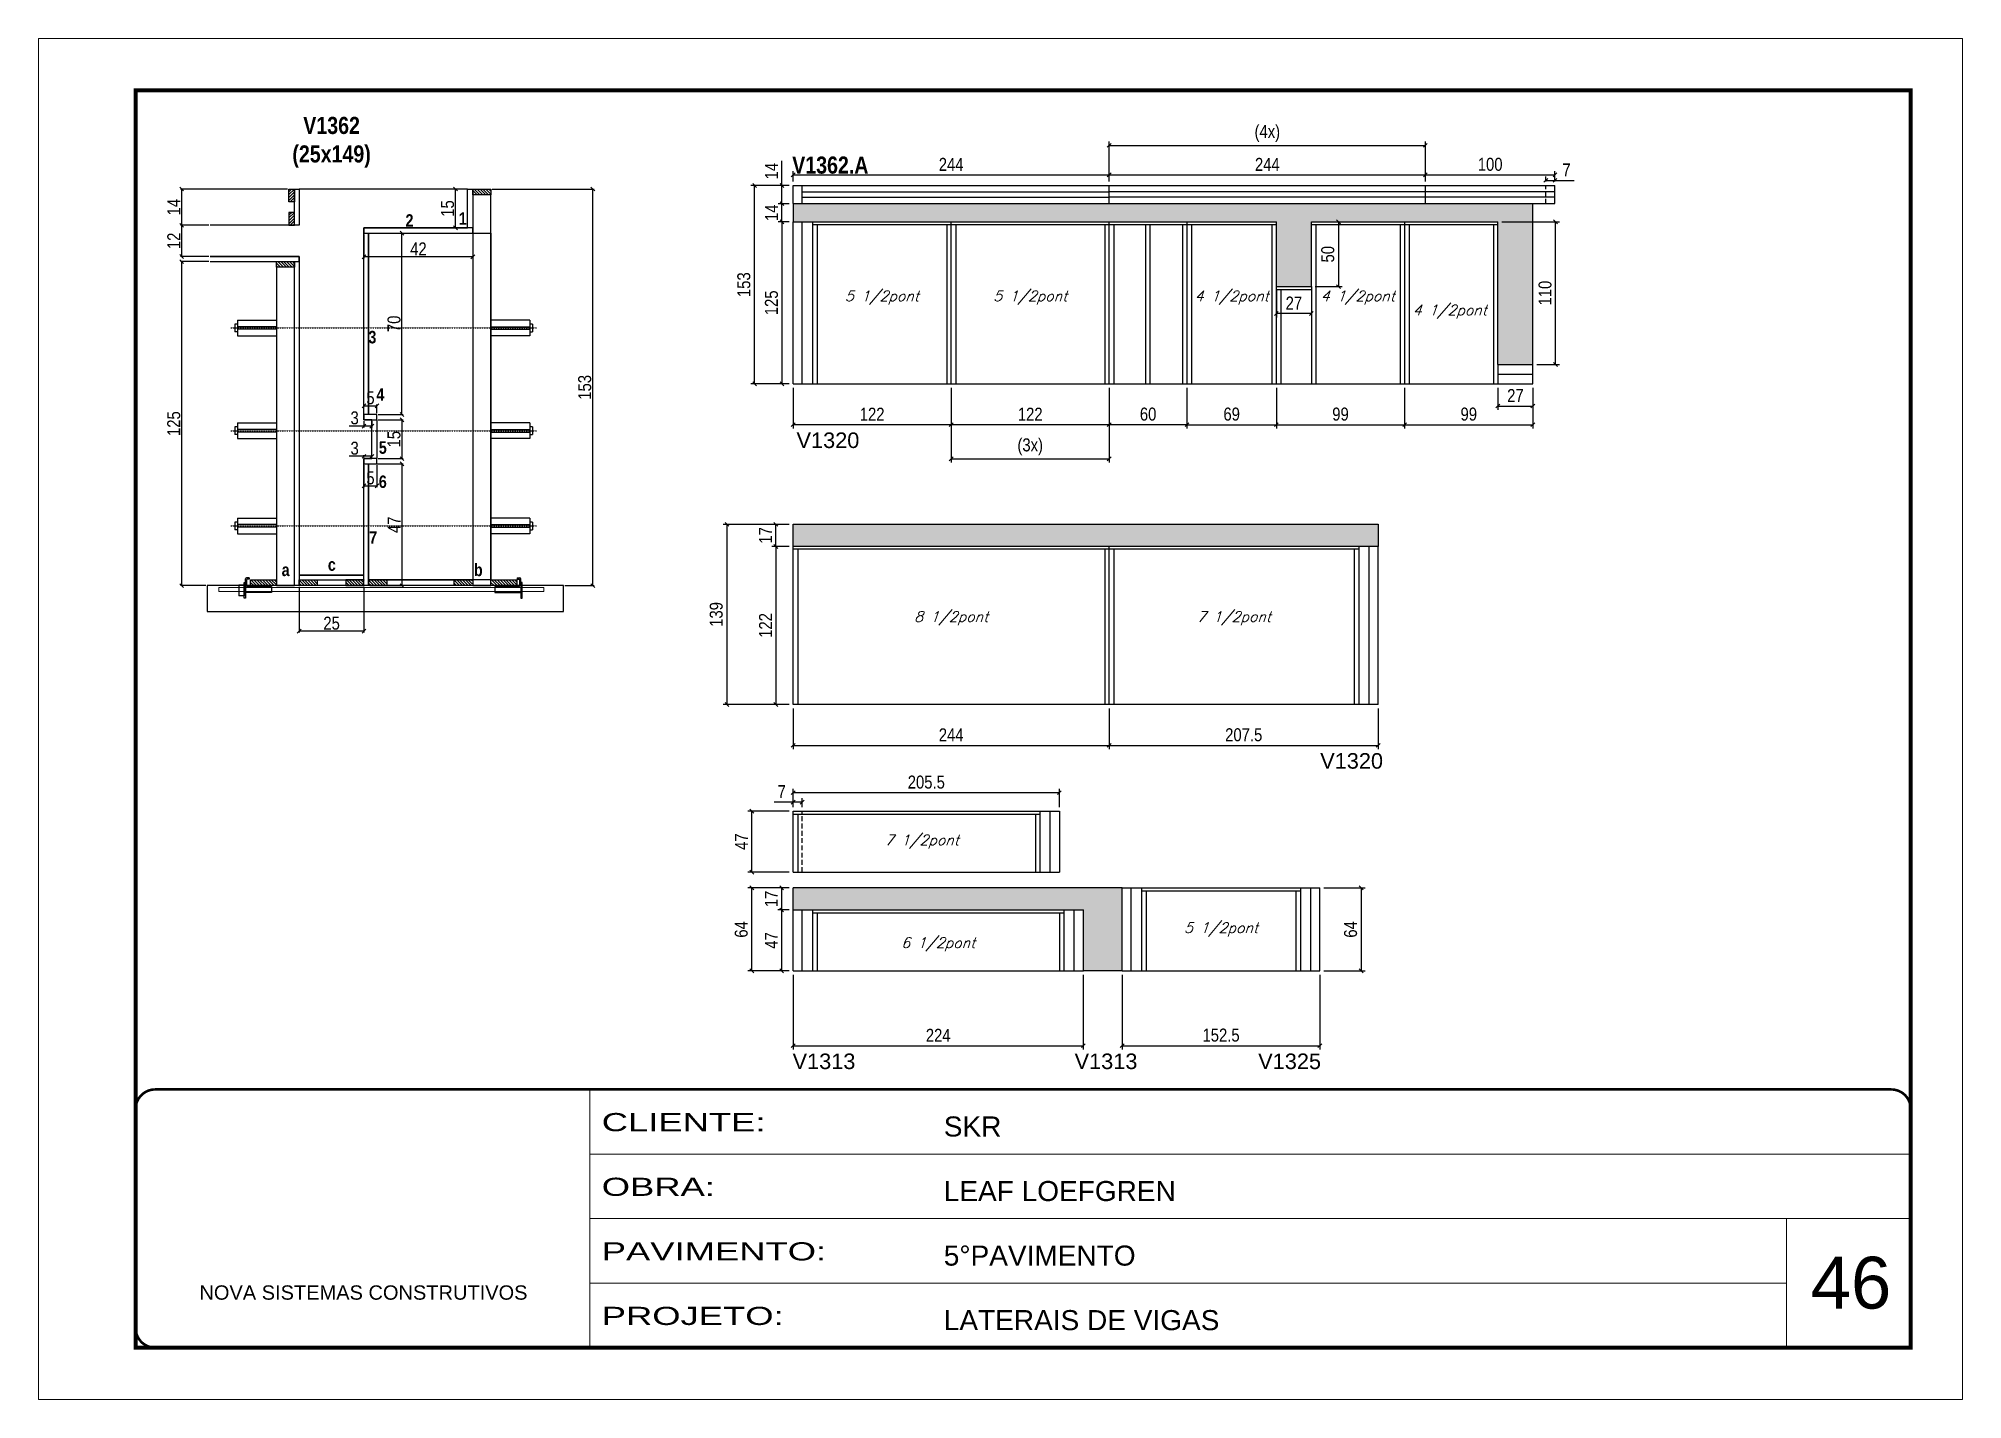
# Model space of a CAD drawing. Extents: x 3309 to 10384, y -2522 to 14608.
# Drawn here: x 4894 to 6379, y 924 to 1974 of the extents above; entities that cross this region are included whole.
import ezdxf

# ---------------------------------------------------------------- set-up
doc = ezdxf.new("R2010")
doc.units = 0
for name, pattern in [('CONTINUO', [0]), ('DASHED', [0.75, 0.5, -0.25]), ('HIDDEN', [0.375, 0.25, -0.125])]:
    doc.linetypes.add(name, pattern=pattern)
for name, color, linetype in [('5', 5, 'Continuous'), ('barrote', 251, 'Continuous'), ('COTA', 241, 'Continuous'), ('detalhes', 4, 'Continuous'), ('NOMENCLATURA', 7, 'Continuous'), ('Painéis', 200, 'Continuous'), ('presilha', 1, 'Continuous'), ('SARR_2.2x10', 60, 'Continuous'), ('SARR_2.2x7', 40, 'Continuous'), ('SARR_3.5x7', 81, 'Continuous'), ('SARR_EDITAR', 141, 'Continuous'), ('TENSOR', 3, 'Continuous'), ('texto', 7, 'Continuous')]:
    doc.layers.add(name, color=color, linetype=linetype)
for name, color, linetype, lineweight in [('CARIMBO', 255, 'Continuous', 9), ('CONCRETO', 251, 'Continuous', 25), ('Folhas', 255, 'Continuous', 9), ('SARRAFO DE PRESSAO', 251, 'DASHED', 9), ('SCO-___-LAJ', 2, 'Continuous', 0)]:
    doc.layers.add(name, color=color, linetype=linetype, lineweight=lineweight)
doc.styles.add('ARIAL', font='arial.ttf')
doc.styles.add('COTA TECNICA', font='techl___.ttf', dxfattribs={"height": 10})
doc.styles.add('COTA TECNICA 2X', font='techl___.ttf', dxfattribs={"height": 10})
doc.styles.add('Romans', font='romans.shx')
doc.styles.get("Standard").update_dxf_attribs({"font": 'arial.ttf'})
doc.styles.add('TECNICA', font='techb___.ttf', dxfattribs={"height": 10})
doc.styles.add('Tecnologia', font='')
doc.styles.get('Tecnologia').set_extended_font_data('Forgotten Futurist')
doc.dimstyles.new('PAINEL', dxfattribs={"dimtxt": 10, "dimasz": 3, "dimexe": 3, "dimexo": 3, "dimgap": 3, "dimtad": 1, "dimdec": 1, "dimzin": 12, "dimdsep": 46, "dimtxsty": 'COTA TECNICA', "dimblk1": 'OBLIQUE', "dimblk2": 'OBLIQUE', "dimsah": 1, "dimcen": 0.9, "dimclrd": 4, "dimclre": 4, "dimclrt": 240, "dimadec": 1, "dimazin": 3, "dimtfac": 1, "dimtdec": 1, "dimtmove": 0, "dimatfit": 3, "dimfxl": 1, "dimtolj": 1, "dimtzin": 12, "dimarcsym": 0})
doc.dimstyles.new('SECAO', dxfattribs={"dimscale": 0.333333, "dimtxt": 5, "dimasz": 9, "dimexe": 3, "dimexo": 3, "dimgap": 3, "dimtad": 1, "dimdec": 1, "dimlfac": 0.5, "dimzin": 12, "dimdsep": 46, "dimtxsty": 'COTA TECNICA 2X', "dimblk1": 'OBLIQUE', "dimblk2": 'OBLIQUE', "dimsah": 1, "dimcen": 0.9, "dimclrd": 4, "dimclre": 4, "dimclrt": 240, "dimadec": 1, "dimazin": 3, "dimtfac": 1, "dimtdec": 1, "dimtmove": 0, "dimatfit": 3, "dimfxl": 1, "dimtolj": 1, "dimtzin": 12, "dimarcsym": 0})
pattern_1 = [(225, (128554.5824, 34951.7529), (1.122532015, -1.122532015), [])]

msp = doc.modelspace()

# ---------------------------------------------------------------- texts
at = {"layer": '5', "linetype": 'Continuous'}
for s, p in [('V1320', (5479.45, 1657.59)), ('V1320', (5883.64, 1410.22)), ('V1313', (5476.4, 1178.45)), ('V1313', (5694.07, 1178.45)), ('V1325', (5835.78, 1178.45))]:
    msp.add_text(s, height=12, rotation=0.00004, dxfattribs=at).set_placement(p)
at = {"layer": 'CARIMBO', "style": 'ARIAL'}
msp.add_text('46', height=40, dxfattribs=at).set_placement((6262.23, 993.68))
at = {"layer": 'detalhes', "style": 'TECNICA'}
for s, p in [('2', (5177.65, 1828.32)), ('1', (5218.82, 1829.82)), ('3', (5149, 1738.34)), ('4', (5155.16, 1694.03)), ('5', (5157.04, 1653.16)), ('6', (5157.04, 1626.8)), ('7', (5149.64, 1583.81)), ('a', (5082.08, 1558.78)), ('c', (5117.72, 1562.89)), ('b', (5230.45, 1558.76))]:
    msp.add_text(s, height=9.6, dxfattribs=at).set_placement(p)
at = {"layer": 'NOMENCLATURA', "style": 'TECNICA'}
msp.add_text('V1362.A', height=13.2, dxfattribs=at).set_placement((5476.1, 1869.29))
at = {"layer": 'NOMENCLATURA', "insert": (5120.59, 1913.08), "char_height": 13.2, "attachment_point": 2, "style": 'TECNICA'}
msp.add_mtext_dynamic_manual_height_columns('V1362\\P(25x149)', width=300.2766, gutter_width=1, heights=[0], dxfattribs=at)
at = {"layer": 'texto', "color": 2, "char_height": 8, "attachment_point": 5, "style": 'Romans'}
for s, insert in [('{\\Q19;\\C256;5 1/2pont}', (5545.32, 1773.61)), ('{\\Q19;\\C256;5 1/2pont}', (5659.82, 1773.61)), ('{\\Q19;\\C256;4 1/2pont}', (5815.32, 1773.61)), ('{\\Q19;\\C256;4 1/2pont}', (5912.65, 1773.61)), ('{\\Q19;\\C256;4 1/2pont}', (5983.68, 1762.72)), ('{\\Q19;\\C256;8 1/2pont}', (5598.82, 1526.24)), ('{\\Q19;\\C256;7 1/2pont}', (5817.07, 1526.24)), ('{\\Q19;\\C256;7 1/2pont}', (5576.19, 1353.88)), ('{\\Q19;\\C256;5 1/2pont}', (5807.07, 1286.19)), ('{\\Q19;\\C256;6 1/2pont}', (5588.82, 1274.66))]:
    msp.add_mtext(s, dxfattribs=dict(at, insert=insert))

# ---------------------------------------------------------------- blocks, each defined once
blk = doc.blocks.new('9999999999')
at = {"color": 30, "linetype": 'CONTINUO'}
for p, q in [((98564.6, 34230.2), (98564.6, 34429.4)), ((98564.6, 34379.6), (99584, 34379.6)), ((98564.6, 34329.8), (99488, 34329.8)), ((99584, 34329.8), (99488, 34329.8)), ((99488, 34329.8), (99488, 34230.2)), ((98564.6, 34280), (99488, 34280))]:
    blk.add_line(p, q, dxfattribs=at)
at = {"color": 30, "linetype": 'CONTINUO', "const_width": 2}
blk.add_lwpolyline([(99584, 34230.2), (99584, 34414.4, 0.414214), (99569, 34429.4), (98229, 34429.4, 0.414214), (98214, 34414.4), (98214, 34245.2, 0.414214), (98229, 34230.2), (99584, 34230.2)], format="xyb", dxfattribs=at)
at = {"layer": 'Folhas'}
blk.add_lwpolyline([(98139, 34190.2), (99624, 34190.2), (99624, 35240.2), (98139, 35240.2)], close=True, dxfattribs=at)
at = {"layer": 'Folhas', "color": 30, "const_width": 3}
blk.add_lwpolyline([(98214, 34230.2), (99584, 34230.2), (99584, 35200.2), (98214, 35200.2)], close=True, dxfattribs=at)
at = {"color": 7, "linetype": 'Continuous', "ltscale": 5, "style": 'ARIAL'}
for s, height, p in [('SKR', 15.48, (98837.7, 34393.1)), ('LEAF LOEFGREN', 15.483, (98837.7, 34343.3)), ('5°PAVIMENTO', 15.483, (98837.7, 34293.5)), ('NOVA SISTEMAS CONSTRUTIVOS', 11.059, (98263.2, 34267.2)), ('LATERAIS DE VIGAS', 15.483, (98837.7, 34243.7))]:
    blk.add_text(s, height=height, dxfattribs=at).set_placement(p)
at = {"layer": 'Folhas', "color": 7, "style": 'Tecnologia', "width": 1.5}
for s, p in [('CLIENTE:', (98573.7, 34397.2)), ('OBRA:', (98573.7, 34347.3)), ('PAVIMENTO:', (98573.7, 34297.5)), ('PROJETO:', (98573.7, 34247.7))]:
    blk.add_text(s, height=14, dxfattribs=at).set_placement(p)
blk = doc.blocks.new('_Oblique')
at = {"color": 0, "linetype": 'ByBlock', "lineweight": -2}
blk.add_line((-0.5, -0.5), (0.5, 0.5), dxfattribs=at)
blk = doc.blocks.new('*D1481')
at = {"layer": 'COTA', "color": 4, "lineweight": -2, "transparency": 16777216}
for p, q in [((5095.6, 1550.4), (5095.6, 1515.3)), ((5145.6, 1550.4), (5145.6, 1515.3)), ((5145.6, 1516.3), (5095.6, 1516.3))]:
    blk.add_line(p, q, dxfattribs=at)
at = {"layer": 'Defpoints', "color": 0, "transparency": 16777216}
for p in [(5095.6, 1551.4), (5145.6, 1551.4), (5095.6, 1516.3)]:
    blk.add_point(p, dxfattribs=at)
at = {"layer": 'COTA', "color": 4, "lineweight": -2, "transparency": 16777216, "xscale": 3, "yscale": 3, "zscale": 3, "rotation": 180}
blk.add_blockref('_Oblique', (5095.6, 1516.3), dxfattribs=at)
at = {"layer": 'COTA', "color": 4, "lineweight": -2, "transparency": 16777216, "xscale": 3, "yscale": 3, "zscale": 3}
blk.add_blockref('_Oblique', (5145.6, 1516.3), dxfattribs=at)
at = {"layer": 'COTA', "color": 240, "transparency": 16777216, "insert": (5120.6, 1522.4), "char_height": 10, "attachment_point": 5, "style": 'COTA TECNICA 2X'}
blk.add_mtext('\\A1;25', dxfattribs=at)
blk = doc.blocks.new('PRESILHA METÁLICA 1')
at = {"layer": 'presilha'}
for p, q in [((0, 13), (6, 13)), ((0, 13), (0, 0)), ((6, 0), (0, 0)), ((6, 15.5), (7.5, 15.5)), ((6, -2.5), (6, 15.5)), ((6, 13), (6, 0)), ((7.5, 10.6), (7.5, 19.9)), ((7.5, 15.5), (7.5, -2.5)), ((37.5, 4.1), (7.5, 4.1)), ((12, 21), (8.6, 21)), ((9, 11.6), (9, 18.9)), ((12, 19.5), (9.6, 19.5)), ((37.5, 11), (9.6, 11)), ((12, 21), (12, 19.5)), ((37.5, 11), (37.5, 4.1)), ((7.5, -2.5), (6, -2.5))]:
    blk.add_line(p, q, dxfattribs=at)
for centre, radius, start, end in [((8.6, 19.9), 1.14, 90, 180), ((9.6, 18.9), 0.57, 90, 180), ((9.6, 11.6), 0.57, 180, 270)]:
    blk.add_arc(centre, radius, start, end, dxfattribs=at)
blk = doc.blocks.new('PRESILHA METÁLICA 2')
at = {"layer": 'presilha'}
for p, q in [((-5.2, 23.5), (-5.2, 22)), ((-5.2, 23.5), (-1.9, 23.5)), ((-0.8, 14.6), (-0.8, 22.4)), ((-30.8, 13.5), (-30.8, 6.6)), ((-30.8, 13.5), (-2.8, 13.5)), ((-30.8, 6.6), (-0.8, 6.6)), ((-5.2, 22), (-2.8, 22)), ((-2.2, 14.1), (-2.2, 21.4)), ((0.8, 18), (-0.8, 18)), ((-0.8, 18), (-0.8, 0)), ((-0.8, 0), (0.8, 0)), ((0.8, 0), (0.8, 18))]:
    blk.add_line(p, q, dxfattribs=at)
for centre, radius, start, end in [((-1.9, 22.4), 1.14, 0, 90), ((-2.8, 21.4), 0.57, 0, 90), ((-2.8, 14.1), 0.57, 270, 0)]:
    blk.add_arc(centre, radius, start, end, dxfattribs=at)
blk = doc.blocks.new('*D1482')
at = {"layer": 'COTA', "color": 4, "lineweight": -2, "transparency": 16777216}
for p, q in [((5156.6, 1679.4), (5175.9, 1679.4)), ((5174.9, 1679.4), (5174.9, 1649.4)), ((5156.6, 1649.4), (5175.9, 1649.4))]:
    blk.add_line(p, q, dxfattribs=at)
at = {"layer": 'Defpoints', "color": 0, "transparency": 16777216}
for p in [(5155.6, 1679.4), (5155.6, 1649.4), (5174.9, 1649.4)]:
    blk.add_point(p, dxfattribs=at)
at = {"layer": 'COTA', "color": 4, "lineweight": -2, "transparency": 16777216, "xscale": 3, "yscale": 3, "zscale": 3}
for p, rotation in [((5174.9, 1679.4), 90), ((5174.9, 1649.4), 270)]:
    blk.add_blockref('_Oblique', p, dxfattribs=dict(at, rotation=rotation))
at = {"layer": 'COTA', "color": 240, "transparency": 16777216, "insert": (5168.8, 1664.4), "char_height": 10, "attachment_point": 5, "rotation": 90, "style": 'COTA TECNICA 2X'}
blk.add_mtext('\\A1;15', dxfattribs=at)
blk = doc.blocks.new('*D1483')
at = {"layer": 'COTA', "color": 4, "lineweight": -2, "transparency": 16777216}
for p, q in [((5145.6, 1684.4), (5145.6, 1691.2)), ((5145.6, 1690.2), (5155.6, 1690.2)), ((5155.6, 1684.4), (5155.6, 1691.2))]:
    blk.add_line(p, q, dxfattribs=at)
at = {"layer": 'Defpoints', "color": 0, "transparency": 16777216}
for p in [(5145.6, 1683.4), (5155.6, 1690.2), (5155.6, 1683.4)]:
    blk.add_point(p, dxfattribs=at)
at = {"layer": 'COTA', "color": 4, "lineweight": -2, "transparency": 16777216, "xscale": 3, "yscale": 3, "zscale": 3, "rotation": 180}
blk.add_blockref('_Oblique', (5145.6, 1690.2), dxfattribs=at)
at = {"layer": 'COTA', "color": 4, "lineweight": -2, "transparency": 16777216, "xscale": 3, "yscale": 3, "zscale": 3}
blk.add_blockref('_Oblique', (5155.6, 1690.2), dxfattribs=at)
at = {"layer": 'COTA', "color": 240, "transparency": 16777216, "insert": (5150.6, 1696.3), "char_height": 10, "attachment_point": 5, "style": 'COTA TECNICA 2X'}
blk.add_mtext('\\A1;5', dxfattribs=at)
blk = doc.blocks.new('*D1484')
at = {"layer": 'COTA', "color": 4, "lineweight": -2, "transparency": 16777216}
for p, q in [((5145.6, 1644.4), (5145.6, 1627.4)), ((5155.6, 1644.4), (5155.6, 1627.4)), ((5145.6, 1628.4), (5155.6, 1628.4))]:
    blk.add_line(p, q, dxfattribs=at)
at = {"layer": 'Defpoints', "color": 0, "transparency": 16777216}
for p in [(5145.6, 1645.4), (5155.6, 1645.4), (5155.6, 1628.4)]:
    blk.add_point(p, dxfattribs=at)
at = {"layer": 'COTA', "color": 4, "lineweight": -2, "transparency": 16777216, "xscale": 3, "yscale": 3, "zscale": 3, "rotation": 180}
blk.add_blockref('_Oblique', (5145.6, 1628.4), dxfattribs=at)
at = {"layer": 'COTA', "color": 4, "lineweight": -2, "transparency": 16777216, "xscale": 3, "yscale": 3, "zscale": 3}
blk.add_blockref('_Oblique', (5155.6, 1628.4), dxfattribs=at)
at = {"layer": 'COTA', "color": 240, "transparency": 16777216, "insert": (5150.6, 1634.5), "char_height": 10, "attachment_point": 5, "style": 'COTA TECNICA 2X'}
blk.add_mtext('\\A1;5', dxfattribs=at)
blk = doc.blocks.new('*D1485')
at = {"layer": 'COTA', "color": 4, "lineweight": -2, "transparency": 16777216}
for p, q in [((5150.2, 1645.4), (5175.9, 1645.4)), ((5174.9, 1645.4), (5174.9, 1551.4)), ((5150.2, 1551.4), (5175.9, 1551.4))]:
    blk.add_line(p, q, dxfattribs=at)
at = {"layer": 'Defpoints', "color": 0, "transparency": 16777216}
for p in [(5149.2, 1645.4), (5149.2, 1551.4), (5174.9, 1551.4)]:
    blk.add_point(p, dxfattribs=at)
at = {"layer": 'COTA', "color": 4, "lineweight": -2, "transparency": 16777216, "xscale": 3, "yscale": 3, "zscale": 3}
for p, rotation in [((5174.9, 1645.4), 90), ((5174.9, 1551.4), 270)]:
    blk.add_blockref('_Oblique', p, dxfattribs=dict(at, rotation=rotation))
at = {"layer": 'COTA', "color": 240, "transparency": 16777216, "insert": (5168.8, 1598.4), "char_height": 10, "attachment_point": 5, "rotation": 90, "style": 'COTA TECNICA 2X'}
blk.add_mtext('\\A1;47', dxfattribs=at)
blk = doc.blocks.new('*D1486')
at = {"layer": 'COTA', "color": 4, "lineweight": -2, "transparency": 16777216}
for p, q in [((5150.2, 1823.4), (5175.9, 1823.4)), ((5174.9, 1683.4), (5174.9, 1823.4)), ((5156.6, 1683.4), (5175.9, 1683.4))]:
    blk.add_line(p, q, dxfattribs=at)
at = {"layer": 'Defpoints', "color": 0, "transparency": 16777216}
for p in [(5149.2, 1823.4), (5174.9, 1823.4), (5155.6, 1683.4)]:
    blk.add_point(p, dxfattribs=at)
at = {"layer": 'COTA', "color": 4, "lineweight": -2, "transparency": 16777216, "xscale": 3, "yscale": 3, "zscale": 3}
for p, rotation in [((5174.9, 1823.4), 90), ((5174.9, 1683.4), 270)]:
    blk.add_blockref('_Oblique', p, dxfattribs=dict(at, rotation=rotation))
at = {"layer": 'COTA', "color": 240, "transparency": 16777216, "insert": (5168.8, 1753.4), "char_height": 10, "attachment_point": 5, "rotation": 90, "style": 'COTA TECNICA 2X'}
blk.add_mtext('\\A1;70', dxfattribs=at)
blk = doc.blocks.new('*D1487')
at = {"layer": 'COTA', "color": 4, "lineweight": -2, "transparency": 16777216}
for p, q in [((5145.6, 1822.4), (5145.6, 1804.1)), ((5229.6, 1822.4), (5229.6, 1804.1)), ((5229.6, 1805.1), (5145.6, 1805.1))]:
    blk.add_line(p, q, dxfattribs=at)
at = {"layer": 'Defpoints', "color": 0, "transparency": 16777216}
for p in [(5145.6, 1823.4), (5229.6, 1823.4), (5145.6, 1805.1)]:
    blk.add_point(p, dxfattribs=at)
at = {"layer": 'COTA', "color": 4, "lineweight": -2, "transparency": 16777216, "xscale": 3, "yscale": 3, "zscale": 3, "rotation": 180}
blk.add_blockref('_Oblique', (5145.6, 1805.1), dxfattribs=at)
at = {"layer": 'COTA', "color": 4, "lineweight": -2, "transparency": 16777216, "xscale": 3, "yscale": 3, "zscale": 3}
blk.add_blockref('_Oblique', (5229.6, 1805.1), dxfattribs=at)
at = {"layer": 'COTA', "color": 240, "transparency": 16777216, "insert": (5187.6, 1811.2), "char_height": 10, "attachment_point": 5, "style": 'COTA TECNICA 2X'}
blk.add_mtext('\\A1;42', dxfattribs=at)
blk = doc.blocks.new('*D1488')
at = {"layer": 'COTA', "color": 4, "lineweight": -2, "transparency": 16777216}
for p, q in [((5244.6, 1857.4), (5323.2, 1857.4)), ((5322.2, 1551.4), (5322.2, 1857.4)), ((5300.6, 1551.4), (5323.2, 1551.4))]:
    blk.add_line(p, q, dxfattribs=at)
at = {"layer": 'Defpoints', "color": 0, "transparency": 16777216}
for p in [(5243.6, 1857.4), (5322.2, 1857.4), (5299.6, 1551.4)]:
    blk.add_point(p, dxfattribs=at)
at = {"layer": 'COTA', "color": 4, "lineweight": -2, "transparency": 16777216, "xscale": 3, "yscale": 3, "zscale": 3}
for p, rotation in [((5322.2, 1857.4), 90), ((5322.2, 1551.4), 270)]:
    blk.add_blockref('_Oblique', p, dxfattribs=dict(at, rotation=rotation))
at = {"layer": 'COTA', "color": 240, "transparency": 16777216, "insert": (5316, 1704.4), "char_height": 10, "attachment_point": 5, "rotation": 90, "style": 'COTA TECNICA 2X'}
blk.add_mtext('\\A1;153', dxfattribs=at)
blk = doc.blocks.new('*D1489')
at = {"layer": 'COTA', "color": 4, "lineweight": -2, "transparency": 16777216}
for p, q in [((5224.6, 1857.4), (5215.2, 1857.4)), ((5216.2, 1827.4), (5216.2, 1857.4)), ((5224.6, 1827.4), (5215.2, 1827.4))]:
    blk.add_line(p, q, dxfattribs=at)
at = {"layer": 'Defpoints', "color": 0, "transparency": 16777216}
for p in [(5216.2, 1857.4), (5225.6, 1857.4), (5225.6, 1827.4)]:
    blk.add_point(p, dxfattribs=at)
at = {"layer": 'COTA', "color": 4, "lineweight": -2, "transparency": 16777216, "xscale": 3, "yscale": 3, "zscale": 3}
for p, rotation in [((5216.2, 1857.4), 90), ((5216.2, 1827.4), 270)]:
    blk.add_blockref('_Oblique', p, dxfattribs=dict(at, rotation=rotation))
at = {"layer": 'COTA', "color": 240, "transparency": 16777216, "insert": (5210.1, 1842.4), "char_height": 10, "attachment_point": 5, "rotation": 90, "style": 'COTA TECNICA 2X'}
blk.add_mtext('\\A1;15', dxfattribs=at)
blk = doc.blocks.new('*D1490')
at = {"layer": 'COTA', "color": 4, "lineweight": -2, "transparency": 16777216}
for p, q in [((5025.9, 1801.4), (5003.9, 1801.4)), ((5004.9, 1551.4), (5004.9, 1801.4)), ((5023.5, 1551.4), (5003.9, 1551.4))]:
    blk.add_line(p, q, dxfattribs=at)
at = {"layer": 'Defpoints', "color": 0, "transparency": 16777216}
for p in [(5004.9, 1801.4), (5026.9, 1801.4), (5024.5, 1551.4)]:
    blk.add_point(p, dxfattribs=at)
at = {"layer": 'COTA', "color": 4, "lineweight": -2, "transparency": 16777216, "xscale": 3, "yscale": 3, "zscale": 3}
for p, rotation in [((5004.9, 1801.4), 90), ((5004.9, 1551.4), 270)]:
    blk.add_blockref('_Oblique', p, dxfattribs=dict(at, rotation=rotation))
at = {"layer": 'COTA', "color": 240, "transparency": 16777216, "insert": (4998.8, 1676.4), "char_height": 10, "attachment_point": 5, "rotation": 90, "style": 'COTA TECNICA 2X'}
blk.add_mtext('\\A1;125', dxfattribs=at)
blk = doc.blocks.new('*D1491')
at = {"layer": 'COTA', "color": 4, "lineweight": -2, "transparency": 16777216}
for p, q in [((5025.9, 1829.4), (5003.9, 1829.4)), ((5004.9, 1805.4), (5004.9, 1829.4)), ((5025.9, 1805.4), (5003.9, 1805.4))]:
    blk.add_line(p, q, dxfattribs=at)
at = {"layer": 'Defpoints', "color": 0, "transparency": 16777216}
for p in [(5004.9, 1829.4), (5026.9, 1829.4), (5026.9, 1805.4)]:
    blk.add_point(p, dxfattribs=at)
at = {"layer": 'COTA', "color": 4, "lineweight": -2, "transparency": 16777216, "xscale": 3, "yscale": 3, "zscale": 3}
for p, rotation in [((5004.9, 1829.4), 90), ((5004.9, 1805.4), 270)]:
    blk.add_blockref('_Oblique', p, dxfattribs=dict(at, rotation=rotation))
at = {"layer": 'COTA', "color": 240, "transparency": 16777216, "insert": (4998.8, 1817.4), "char_height": 10, "attachment_point": 5, "rotation": 90, "style": 'COTA TECNICA 2X'}
blk.add_mtext('\\A1;12', dxfattribs=at)
blk = doc.blocks.new('*D1492')
at = {"layer": 'COTA', "color": 4, "lineweight": -2, "transparency": 16777216}
for p, q in [((5086.6, 1857.4), (5003.9, 1857.4)), ((5004.9, 1829.4), (5004.9, 1857.4)), ((5025.9, 1829.4), (5003.9, 1829.4))]:
    blk.add_line(p, q, dxfattribs=at)
at = {"layer": 'Defpoints', "color": 0, "transparency": 16777216}
for p in [(5004.9, 1857.4), (5087.6, 1857.4), (5026.9, 1829.4)]:
    blk.add_point(p, dxfattribs=at)
at = {"layer": 'COTA', "color": 4, "lineweight": -2, "transparency": 16777216, "xscale": 3, "yscale": 3, "zscale": 3}
for p, rotation in [((5004.9, 1857.4), 90), ((5004.9, 1829.4), 270)]:
    blk.add_blockref('_Oblique', p, dxfattribs=dict(at, rotation=rotation))
at = {"layer": 'COTA', "color": 240, "transparency": 16777216, "insert": (4998.8, 1843.4), "char_height": 10, "attachment_point": 5, "rotation": 90, "style": 'COTA TECNICA 2X'}
blk.add_mtext('\\A1;14', dxfattribs=at)
blk = doc.blocks.new('*D1493')
at = {"layer": 'COTA', "color": 4, "linetype": 'ByBlock', "lineweight": -2, "transparency": 16777216}
for p, q in [((5780.8, 1704.1), (5780.8, 1672.6)), ((5849.8, 1704.1), (5849.8, 1672.6)), ((5780.8, 1675.6), (5849.8, 1675.6))]:
    blk.add_line(p, q, dxfattribs=at)
at = {"layer": 'Defpoints', "color": 0, "linetype": 'ByBlock', "transparency": 16777216}
for p in [(5780.8, 1707.1), (5849.8, 1707.1), (5849.8, 1675.6)]:
    blk.add_point(p, dxfattribs=at)
at = {"layer": 'COTA', "color": 4, "linetype": 'ByBlock', "lineweight": -2, "transparency": 16777216, "xscale": 3, "yscale": 3, "zscale": 3, "rotation": 180}
blk.add_blockref('_Oblique', (5780.8, 1675.6), dxfattribs=at)
at = {"layer": 'COTA', "color": 4, "linetype": 'ByBlock', "lineweight": -2, "transparency": 16777216, "xscale": 3, "yscale": 3, "zscale": 3}
blk.add_blockref('_Oblique', (5849.8, 1675.6), dxfattribs=at)
at = {"layer": 'COTA', "color": 240, "linetype": 'ByBlock', "transparency": 16777216, "insert": (5815.3, 1683.7), "char_height": 10, "attachment_point": 5, "style": 'COTA TECNICA'}
blk.add_mtext('\\A1;69', dxfattribs=at)
blk = doc.blocks.new('*D1497')
at = {"layer": 'COTA', "color": 4, "lineweight": -2, "transparency": 16777216}
for p, q in [((5720.8, 1704.1), (5720.8, 1672.6)), ((5780.8, 1704.1), (5780.8, 1672.6)), ((5780.8, 1675.6), (5720.8, 1675.6))]:
    blk.add_line(p, q, dxfattribs=at)
at = {"layer": 'Defpoints', "color": 0, "transparency": 16777216}
for p in [(5720.8, 1707.1), (5780.8, 1707.1), (5720.8, 1675.6)]:
    blk.add_point(p, dxfattribs=at)
at = {"layer": 'COTA', "color": 4, "lineweight": -2, "transparency": 16777216, "xscale": 3, "yscale": 3, "zscale": 3, "rotation": 180}
blk.add_blockref('_Oblique', (5720.8, 1675.6), dxfattribs=at)
at = {"layer": 'COTA', "color": 4, "lineweight": -2, "transparency": 16777216, "xscale": 3, "yscale": 3, "zscale": 3}
blk.add_blockref('_Oblique', (5780.8, 1675.6), dxfattribs=at)
at = {"layer": 'COTA', "color": 240, "transparency": 16777216, "insert": (5750.8, 1683.7), "char_height": 10, "attachment_point": 5, "style": 'COTA TECNICA'}
blk.add_mtext('\\A1;60', dxfattribs=at)
blk = doc.blocks.new('*D1498')
at = {"layer": 'COTA', "color": 4, "lineweight": -2, "transparency": 16777216}
for p, q in [((5476.8, 1704.1), (5476.8, 1672.6)), ((5598.8, 1704.1), (5598.8, 1672.6)), ((5598.8, 1675.6), (5476.8, 1675.6))]:
    blk.add_line(p, q, dxfattribs=at)
at = {"layer": 'Defpoints', "color": 0, "transparency": 16777216}
for p in [(5476.8, 1707.1), (5598.8, 1707.1), (5476.8, 1675.6)]:
    blk.add_point(p, dxfattribs=at)
at = {"layer": 'COTA', "color": 4, "lineweight": -2, "transparency": 16777216, "xscale": 3, "yscale": 3, "zscale": 3, "rotation": 180}
blk.add_blockref('_Oblique', (5476.8, 1675.6), dxfattribs=at)
at = {"layer": 'COTA', "color": 4, "lineweight": -2, "transparency": 16777216, "xscale": 3, "yscale": 3, "zscale": 3}
blk.add_blockref('_Oblique', (5598.8, 1675.6), dxfattribs=at)
at = {"layer": 'COTA', "color": 240, "transparency": 16777216, "insert": (5537.8, 1683.7), "char_height": 10, "attachment_point": 5, "style": 'COTA TECNICA'}
blk.add_mtext('\\A1;122', dxfattribs=at)
blk = doc.blocks.new('*D1499')
at = {"layer": 'COTA', "color": 4, "lineweight": -2, "transparency": 16777216}
for p, q in [((5598.8, 1704.1), (5598.8, 1672.6)), ((5720.8, 1704.1), (5720.8, 1672.6)), ((5720.8, 1675.6), (5598.8, 1675.6))]:
    blk.add_line(p, q, dxfattribs=at)
at = {"layer": 'Defpoints', "color": 0, "transparency": 16777216}
for p in [(5598.8, 1707.1), (5720.8, 1707.1), (5598.8, 1675.6)]:
    blk.add_point(p, dxfattribs=at)
at = {"layer": 'COTA', "color": 4, "lineweight": -2, "transparency": 16777216, "xscale": 3, "yscale": 3, "zscale": 3, "rotation": 180}
blk.add_blockref('_Oblique', (5598.8, 1675.6), dxfattribs=at)
at = {"layer": 'COTA', "color": 4, "lineweight": -2, "transparency": 16777216, "xscale": 3, "yscale": 3, "zscale": 3}
blk.add_blockref('_Oblique', (5720.8, 1675.6), dxfattribs=at)
at = {"layer": 'COTA', "color": 240, "transparency": 16777216, "insert": (5659.8, 1683.7), "char_height": 10, "attachment_point": 5, "style": 'COTA TECNICA'}
blk.add_mtext('\\A1;122', dxfattribs=at)
blk = doc.blocks.new('*D1494')
at = {"layer": 'COTA', "color": 4, "lineweight": -2, "transparency": 16777216}
for p, q in [((5473.8, 1846.1), (5465.2, 1846.1)), ((5468.2, 1832.1), (5468.2, 1846.1)), ((5473.8, 1832.1), (5465.2, 1832.1))]:
    blk.add_line(p, q, dxfattribs=at)
at = {"layer": 'Defpoints', "color": 0, "transparency": 16777216}
for p in [(5468.2, 1846.1), (5476.8, 1846.1), (5476.8, 1832.1)]:
    blk.add_point(p, dxfattribs=at)
at = {"layer": 'COTA', "color": 4, "lineweight": -2, "transparency": 16777216, "xscale": 3, "yscale": 3, "zscale": 3}
for p, rotation in [((5468.2, 1846.1), 90), ((5468.2, 1832.1), 270)]:
    blk.add_blockref('_Oblique', p, dxfattribs=dict(at, rotation=rotation))
at = {"layer": 'COTA', "color": 240, "transparency": 16777216, "insert": (5460.2, 1839.1), "char_height": 10, "attachment_point": 5, "rotation": 90, "style": 'COTA TECNICA'}
blk.add_mtext('\\A1;14', dxfattribs=at)
blk = doc.blocks.new('*D1495')
at = {"layer": 'COTA', "color": 4, "lineweight": -2, "transparency": 16777216}
for p, q in [((5473.8, 1832.1), (5465.2, 1832.1)), ((5468.2, 1832.1), (5468.2, 1707.1)), ((5473.8, 1707.1), (5465.2, 1707.1))]:
    blk.add_line(p, q, dxfattribs=at)
at = {"layer": 'Defpoints', "color": 0, "transparency": 16777216}
for p in [(5476.8, 1832.1), (5468.2, 1707.1), (5476.8, 1707.1)]:
    blk.add_point(p, dxfattribs=at)
at = {"layer": 'COTA', "color": 4, "lineweight": -2, "transparency": 16777216, "xscale": 3, "yscale": 3, "zscale": 3}
for p, rotation in [((5468.2, 1832.1), 90), ((5468.2, 1707.1), 270)]:
    blk.add_blockref('_Oblique', p, dxfattribs=dict(at, rotation=rotation))
at = {"layer": 'COTA', "color": 240, "transparency": 16777216, "insert": (5460.1, 1769.6), "char_height": 10, "attachment_point": 5, "rotation": 90, "style": 'COTA TECNICA'}
blk.add_mtext('\\A1;125', dxfattribs=at)
blk = doc.blocks.new('*D1496')
at = {"layer": 'COTA', "color": 4, "lineweight": -2, "transparency": 16777216}
for p, q in [((5473.8, 1860.1), (5444.1, 1860.1)), ((5447.1, 1707.1), (5447.1, 1860.1)), ((5473.8, 1707.1), (5444.1, 1707.1))]:
    blk.add_line(p, q, dxfattribs=at)
at = {"layer": 'Defpoints', "color": 0, "transparency": 16777216}
for p in [(5447.1, 1860.1), (5476.8, 1860.1), (5476.8, 1707.1)]:
    blk.add_point(p, dxfattribs=at)
at = {"layer": 'COTA', "color": 4, "lineweight": -2, "transparency": 16777216, "xscale": 3, "yscale": 3, "zscale": 3}
for p, rotation in [((5447.1, 1860.1), 90), ((5447.1, 1707.1), 270)]:
    blk.add_blockref('_Oblique', p, dxfattribs=dict(at, rotation=rotation))
at = {"layer": 'COTA', "color": 240, "transparency": 16777216, "insert": (5438.8, 1783.6), "char_height": 10, "attachment_point": 5, "rotation": 90, "style": 'COTA TECNICA'}
blk.add_mtext('\\A1;153', dxfattribs=at)
blk = doc.blocks.new('*D1500')
at = {"layer": 'COTA', "color": 4, "lineweight": -2, "transparency": 16777216}
for p, q in [((5468.2, 1860.1), (5468.2, 1879.2)), ((5473.8, 1860.1), (5465.2, 1860.1)), ((5468.2, 1846.1), (5468.2, 1860.1)), ((5473.8, 1846.1), (5465.2, 1846.1))]:
    blk.add_line(p, q, dxfattribs=at)
at = {"layer": 'Defpoints', "color": 0, "transparency": 16777216}
for p in [(5468.2, 1860.1), (5476.8, 1860.1), (5476.8, 1846.1)]:
    blk.add_point(p, dxfattribs=at)
at = {"layer": 'COTA', "color": 4, "lineweight": -2, "transparency": 16777216, "xscale": 3, "yscale": 3, "zscale": 3}
for p, rotation in [((5468.2, 1860.1), 90), ((5468.2, 1846.1), 270)]:
    blk.add_blockref('_Oblique', p, dxfattribs=dict(at, rotation=rotation))
at = {"layer": 'COTA', "color": 240, "transparency": 16777216, "insert": (5460.2, 1871.2), "char_height": 10, "attachment_point": 5, "rotation": 90, "style": 'COTA TECNICA'}
blk.add_mtext('\\A1;14', dxfattribs=at)
blk = doc.blocks.new('*D1501')
at = {"layer": 'COTA', "color": 4, "lineweight": -2, "transparency": 16777216}
for p, q in [((5598.8, 1704.1), (5598.8, 1646.3)), ((5720.8, 1704.1), (5720.8, 1646.3)), ((5598.8, 1649.3), (5720.8, 1649.3))]:
    blk.add_line(p, q, dxfattribs=at)
at = {"layer": 'Defpoints', "color": 0, "transparency": 16777216}
for p in [(5598.8, 1707.1), (5720.8, 1707.1), (5720.8, 1649.3)]:
    blk.add_point(p, dxfattribs=at)
at = {"layer": 'COTA', "color": 4, "lineweight": -2, "transparency": 16777216, "xscale": 3, "yscale": 3, "zscale": 3, "rotation": 180}
blk.add_blockref('_Oblique', (5598.8, 1649.3), dxfattribs=at)
at = {"layer": 'COTA', "color": 4, "lineweight": -2, "transparency": 16777216, "xscale": 3, "yscale": 3, "zscale": 3}
blk.add_blockref('_Oblique', (5720.8, 1649.3), dxfattribs=at)
at = {"layer": 'COTA', "color": 240, "transparency": 16777216, "insert": (5659.8, 1658.5), "char_height": 10, "attachment_point": 5, "style": 'COTA TECNICA'}
blk.add_mtext('\\A1;(3x)', dxfattribs=at)
blk = doc.blocks.new('*D1502')
at = {"layer": 'COTA', "color": 4, "lineweight": -2, "transparency": 16777216}
for p, q in [((5849.8, 1704.1), (5849.8, 1672.6)), ((5948.8, 1704.1), (5948.8, 1672.6)), ((5849.8, 1675.6), (5948.8, 1675.6))]:
    blk.add_line(p, q, dxfattribs=at)
at = {"layer": 'Defpoints', "color": 0, "transparency": 16777216}
for p in [(5849.8, 1707.1), (5948.8, 1707.1), (5948.8, 1675.6)]:
    blk.add_point(p, dxfattribs=at)
at = {"layer": 'COTA', "color": 4, "lineweight": -2, "transparency": 16777216, "xscale": 3, "yscale": 3, "zscale": 3, "rotation": 180}
blk.add_blockref('_Oblique', (5849.8, 1675.6), dxfattribs=at)
at = {"layer": 'COTA', "color": 4, "lineweight": -2, "transparency": 16777216, "xscale": 3, "yscale": 3, "zscale": 3}
blk.add_blockref('_Oblique', (5948.8, 1675.6), dxfattribs=at)
at = {"layer": 'COTA', "color": 240, "transparency": 16777216, "insert": (5899.3, 1683.7), "char_height": 10, "attachment_point": 5, "style": 'COTA TECNICA'}
blk.add_mtext('\\A1;99', dxfattribs=at)
blk = doc.blocks.new('*D1503')
at = {"layer": 'COTA', "color": 4, "lineweight": -2, "transparency": 16777216}
for p, q in [((5948.8, 1704.1), (5948.8, 1672.6)), ((6047.8, 1704.1), (6047.8, 1672.6)), ((5948.8, 1675.6), (6047.8, 1675.6))]:
    blk.add_line(p, q, dxfattribs=at)
at = {"layer": 'Defpoints', "color": 0, "transparency": 16777216}
for p in [(5948.8, 1707.1), (6047.8, 1707.1), (6047.8, 1675.6)]:
    blk.add_point(p, dxfattribs=at)
at = {"layer": 'COTA', "color": 4, "lineweight": -2, "transparency": 16777216, "xscale": 3, "yscale": 3, "zscale": 3, "rotation": 180}
blk.add_blockref('_Oblique', (5948.8, 1675.6), dxfattribs=at)
at = {"layer": 'COTA', "color": 4, "lineweight": -2, "transparency": 16777216, "xscale": 3, "yscale": 3, "zscale": 3}
blk.add_blockref('_Oblique', (6047.8, 1675.6), dxfattribs=at)
at = {"layer": 'COTA', "color": 240, "transparency": 16777216, "insert": (5998.3, 1683.7), "char_height": 10, "attachment_point": 5, "style": 'COTA TECNICA'}
blk.add_mtext('\\A1;99', dxfattribs=at)
blk = doc.blocks.new('*D1507')
at = {"layer": 'COTA', "color": 4, "linetype": 'ByBlock', "lineweight": -2, "transparency": 16777216}
for p, q in [((5730.8, 1251.2), (5730.8, 1193.5)), ((5883.3, 1251.2), (5883.3, 1193.5)), ((5730.8, 1196.5), (5883.3, 1196.5))]:
    blk.add_line(p, q, dxfattribs=at)
at = {"layer": 'Defpoints', "color": 0, "linetype": 'ByBlock', "transparency": 16777216}
for p in [(5730.8, 1254.2), (5883.3, 1254.2), (5883.3, 1196.5)]:
    blk.add_point(p, dxfattribs=at)
at = {"layer": 'COTA', "color": 4, "linetype": 'ByBlock', "lineweight": -2, "transparency": 16777216, "xscale": 3, "yscale": 3, "zscale": 3, "rotation": 180}
blk.add_blockref('_Oblique', (5730.8, 1196.5), dxfattribs=at)
at = {"layer": 'COTA', "color": 4, "linetype": 'ByBlock', "lineweight": -2, "transparency": 16777216, "xscale": 3, "yscale": 3, "zscale": 3}
blk.add_blockref('_Oblique', (5883.3, 1196.5), dxfattribs=at)
at = {"layer": 'COTA', "color": 240, "linetype": 'ByBlock', "transparency": 16777216, "insert": (5807.1, 1204.6), "char_height": 10, "attachment_point": 5, "style": 'COTA TECNICA'}
blk.add_mtext('\\A1;152.5', dxfattribs=at)
blk = doc.blocks.new('*D1508')
at = {"layer": 'COTA', "color": 4, "linetype": 'ByBlock', "lineweight": -2, "transparency": 16777216}
for p, q in [((5476.8, 1251.2), (5476.8, 1193.5)), ((5700.8, 1251.2), (5700.8, 1193.5)), ((5476.8, 1196.5), (5700.8, 1196.5))]:
    blk.add_line(p, q, dxfattribs=at)
at = {"layer": 'Defpoints', "color": 0, "linetype": 'ByBlock', "transparency": 16777216}
for p in [(5476.8, 1254.2), (5700.8, 1254.2), (5700.8, 1196.5)]:
    blk.add_point(p, dxfattribs=at)
at = {"layer": 'COTA', "color": 4, "linetype": 'ByBlock', "lineweight": -2, "transparency": 16777216, "xscale": 3, "yscale": 3, "zscale": 3, "rotation": 180}
blk.add_blockref('_Oblique', (5476.8, 1196.5), dxfattribs=at)
at = {"layer": 'COTA', "color": 4, "linetype": 'ByBlock', "lineweight": -2, "transparency": 16777216, "xscale": 3, "yscale": 3, "zscale": 3}
blk.add_blockref('_Oblique', (5700.8, 1196.5), dxfattribs=at)
at = {"layer": 'COTA', "color": 240, "linetype": 'ByBlock', "transparency": 16777216, "insert": (5588.8, 1204.5), "char_height": 10, "attachment_point": 5, "style": 'COTA TECNICA'}
blk.add_mtext('\\A1;224', dxfattribs=at)
blk = doc.blocks.new('*D1509')
at = {"layer": 'COTA', "color": 4, "lineweight": -2, "transparency": 16777216}
for p, q in [((5473.8, 1301.2), (5465, 1301.2)), ((5468, 1254.2), (5468, 1301.2)), ((5473.8, 1254.2), (5465, 1254.2))]:
    blk.add_line(p, q, dxfattribs=at)
at = {"layer": 'Defpoints', "color": 0, "transparency": 16777216}
for p in [(5468, 1301.2), (5476.8, 1301.2), (5476.8, 1254.2)]:
    blk.add_point(p, dxfattribs=at)
at = {"layer": 'COTA', "color": 4, "lineweight": -2, "transparency": 16777216, "xscale": 3, "yscale": 3, "zscale": 3}
for p, rotation in [((5468, 1301.2), 90), ((5468, 1254.2), 270)]:
    blk.add_blockref('_Oblique', p, dxfattribs=dict(at, rotation=rotation))
at = {"layer": 'COTA', "color": 240, "transparency": 16777216, "insert": (5460, 1277.7), "char_height": 10, "attachment_point": 5, "rotation": 90, "style": 'COTA TECNICA'}
blk.add_mtext('\\A1;47', dxfattribs=at)
blk = doc.blocks.new('*D1510')
at = {"layer": 'COTA', "color": 4, "lineweight": -2, "transparency": 16777216}
for p, q in [((5473.8, 1318.2), (5465, 1318.2)), ((5468, 1301.2), (5468, 1318.2)), ((5473.8, 1301.2), (5465, 1301.2))]:
    blk.add_line(p, q, dxfattribs=at)
at = {"layer": 'Defpoints', "color": 0, "transparency": 16777216}
for p in [(5468, 1318.2), (5476.8, 1318.2), (5476.8, 1301.2)]:
    blk.add_point(p, dxfattribs=at)
at = {"layer": 'COTA', "color": 4, "lineweight": -2, "transparency": 16777216, "xscale": 3, "yscale": 3, "zscale": 3}
for p, rotation in [((5468, 1318.2), 90), ((5468, 1301.2), 270)]:
    blk.add_blockref('_Oblique', p, dxfattribs=dict(at, rotation=rotation))
at = {"layer": 'COTA', "color": 240, "transparency": 16777216, "insert": (5460, 1309.7), "char_height": 10, "attachment_point": 5, "rotation": 90, "style": 'COTA TECNICA'}
blk.add_mtext('\\A1;17', dxfattribs=at)
blk = doc.blocks.new('*D1511')
at = {"layer": 'COTA', "color": 4, "lineweight": -2, "transparency": 16777216}
for p, q in [((5473.8, 1318.2), (5441.9, 1318.2)), ((5444.9, 1254.2), (5444.9, 1318.2)), ((5473.8, 1254.2), (5441.9, 1254.2))]:
    blk.add_line(p, q, dxfattribs=at)
at = {"layer": 'Defpoints', "color": 0, "transparency": 16777216}
for p in [(5444.9, 1318.2), (5476.8, 1318.2), (5476.8, 1254.2)]:
    blk.add_point(p, dxfattribs=at)
at = {"layer": 'COTA', "color": 4, "lineweight": -2, "transparency": 16777216, "xscale": 3, "yscale": 3, "zscale": 3}
for p, rotation in [((5444.9, 1318.2), 90), ((5444.9, 1254.2), 270)]:
    blk.add_blockref('_Oblique', p, dxfattribs=dict(at, rotation=rotation))
at = {"layer": 'COTA', "color": 240, "transparency": 16777216, "insert": (5436.8, 1286.2), "char_height": 10, "attachment_point": 5, "rotation": 90, "style": 'COTA TECNICA'}
blk.add_mtext('\\A1;64', dxfattribs=at)
blk = doc.blocks.new('*D1504')
at = {"layer": 'COTA', "color": 4, "lineweight": -2, "transparency": 16777216}
for p, q in [((5476.8, 1380.4), (5476.8, 1394.7)), ((5682.3, 1391.7), (5476.8, 1391.7)), ((5682.3, 1380.4), (5682.3, 1394.7))]:
    blk.add_line(p, q, dxfattribs=at)
at = {"layer": 'Defpoints', "color": 0, "transparency": 16777216}
for p in [(5476.8, 1391.7), (5476.8, 1377.4, 0), (5682.3, 1377.4, 0)]:
    blk.add_point(p, dxfattribs=at)
at = {"layer": 'COTA', "color": 4, "lineweight": -2, "transparency": 16777216, "xscale": 3, "yscale": 3, "zscale": 3, "rotation": 180}
blk.add_blockref('_Oblique', (5476.8, 1391.7), dxfattribs=at)
at = {"layer": 'COTA', "color": 4, "lineweight": -2, "transparency": 16777216, "xscale": 3, "yscale": 3, "zscale": 3}
blk.add_blockref('_Oblique', (5682.3, 1391.7), dxfattribs=at)
at = {"layer": 'COTA', "color": 240, "transparency": 16777216, "insert": (5579.6, 1399.8), "char_height": 10, "attachment_point": 5, "style": 'COTA TECNICA'}
blk.add_mtext('\\A1;205.5', dxfattribs=at)
blk = doc.blocks.new('*D1512')
at = {"layer": 'COTA', "color": 4, "lineweight": -2, "transparency": 16777216}
for p, q in [((5473.8, 1377.4), (5441.9, 1377.4)), ((5444.9, 1330.4), (5444.9, 1377.4)), ((5473.8, 1330.4), (5441.9, 1330.4))]:
    blk.add_line(p, q, dxfattribs=at)
at = {"layer": 'Defpoints', "color": 0, "transparency": 16777216}
for p in [(5444.9, 1377.4), (5476.8, 1377.4, 0), (5476.8, 1330.4, 0)]:
    blk.add_point(p, dxfattribs=at)
at = {"layer": 'COTA', "color": 4, "lineweight": -2, "transparency": 16777216, "xscale": 3, "yscale": 3, "zscale": 3}
for p, rotation in [((5444.9, 1377.4), 90), ((5444.9, 1330.4), 270)]:
    blk.add_blockref('_Oblique', p, dxfattribs=dict(at, rotation=rotation))
at = {"layer": 'COTA', "color": 240, "transparency": 16777216, "insert": (5436.9, 1353.9), "char_height": 10, "attachment_point": 5, "rotation": 90, "style": 'COTA TECNICA'}
blk.add_mtext('\\A1;47', dxfattribs=at)
blk = doc.blocks.new('*D1505')
at = {"layer": 'COTA', "color": 4, "lineweight": -2, "transparency": 16777216}
for p, q in [((5886.3, 1318.2), (5918.2, 1318.2)), ((5915.2, 1318.2), (5915.2, 1254.2)), ((5886.3, 1254.2), (5918.2, 1254.2))]:
    blk.add_line(p, q, dxfattribs=at)
at = {"layer": 'Defpoints', "color": 0, "transparency": 16777216}
for p in [(5883.3, 1318.2), (5883.3, 1254.2), (5915.2, 1254.2)]:
    blk.add_point(p, dxfattribs=at)
at = {"layer": 'COTA', "color": 4, "lineweight": -2, "transparency": 16777216, "xscale": 3, "yscale": 3, "zscale": 3}
for p, rotation in [((5915.2, 1318.2), 90), ((5915.2, 1254.2), 270)]:
    blk.add_blockref('_Oblique', p, dxfattribs=dict(at, rotation=rotation))
at = {"layer": 'COTA', "color": 240, "transparency": 16777216, "insert": (5907.1, 1286.2), "char_height": 10, "attachment_point": 5, "rotation": 90, "style": 'COTA TECNICA'}
blk.add_mtext('\\A1;64', dxfattribs=at)
blk = doc.blocks.new('*D1506')
at = {"layer": 'COTA', "color": 4, "lineweight": -2, "transparency": 16777216}
for p, q in [((5476.8, 1384.4), (5462.1, 1384.4)), ((5476.8, 1380.4), (5476.8, 1387.4)), ((5483.8, 1384.4), (5476.8, 1384.4)), ((5483.8, 1380.4), (5483.8, 1387.4))]:
    blk.add_line(p, q, dxfattribs=at)
at = {"layer": 'Defpoints', "color": 0, "transparency": 16777216}
for p in [(5476.8, 1384.4), (5476.8, 1377.4), (5483.8, 1377.4)]:
    blk.add_point(p, dxfattribs=at)
at = {"layer": 'COTA', "color": 4, "lineweight": -2, "transparency": 16777216, "xscale": 3, "yscale": 3, "zscale": 3, "rotation": 180}
blk.add_blockref('_Oblique', (5476.8, 1384.4), dxfattribs=at)
at = {"layer": 'COTA', "color": 4, "lineweight": -2, "transparency": 16777216, "xscale": 3, "yscale": 3, "zscale": 3}
blk.add_blockref('_Oblique', (5483.8, 1384.4), dxfattribs=at)
at = {"layer": 'COTA', "color": 240, "transparency": 16777216, "insert": (5468, 1392.5), "char_height": 10, "attachment_point": 5, "style": 'COTA TECNICA'}
blk.add_mtext('\\A1;7', dxfattribs=at)
blk = doc.blocks.new('*D1513')
at = {"layer": 'COTA', "color": 4, "lineweight": -2, "transparency": 16777216}
for p, q in [((5476.8, 1863.1), (5476.8, 1871.3)), ((5720.8, 1863.1), (5720.8, 1871.3)), ((5476.8, 1868.3), (5720.8, 1868.3))]:
    blk.add_line(p, q, dxfattribs=at)
at = {"layer": 'Defpoints', "color": 0, "transparency": 16777216}
for p in [(5476.8, 1860.1), (5720.8, 1868.3), (5720.8, 1860.1)]:
    blk.add_point(p, dxfattribs=at)
at = {"layer": 'COTA', "color": 4, "lineweight": -2, "transparency": 16777216, "xscale": 3, "yscale": 3, "zscale": 3, "rotation": 180}
blk.add_blockref('_Oblique', (5476.8, 1868.3), dxfattribs=at)
at = {"layer": 'COTA', "color": 4, "lineweight": -2, "transparency": 16777216, "xscale": 3, "yscale": 3, "zscale": 3}
blk.add_blockref('_Oblique', (5720.8, 1868.3), dxfattribs=at)
at = {"layer": 'COTA', "color": 240, "transparency": 16777216, "insert": (5598.8, 1876.4), "char_height": 10, "attachment_point": 5, "style": 'COTA TECNICA'}
blk.add_mtext('\\A1;244', dxfattribs=at)
blk = doc.blocks.new('*D1514')
at = {"layer": 'COTA', "color": 4, "lineweight": -2, "transparency": 16777216}
for p, q in [((5720.8, 1863.1), (5720.8, 1871.3)), ((5964.8, 1863.1), (5964.8, 1871.3)), ((5720.8, 1868.3), (5964.8, 1868.3))]:
    blk.add_line(p, q, dxfattribs=at)
at = {"layer": 'Defpoints', "color": 0, "transparency": 16777216}
for p in [(5720.8, 1860.1), (5964.8, 1868.3), (5964.8, 1860.1)]:
    blk.add_point(p, dxfattribs=at)
at = {"layer": 'COTA', "color": 4, "lineweight": -2, "transparency": 16777216, "xscale": 3, "yscale": 3, "zscale": 3, "rotation": 180}
blk.add_blockref('_Oblique', (5720.8, 1868.3), dxfattribs=at)
at = {"layer": 'COTA', "color": 4, "lineweight": -2, "transparency": 16777216, "xscale": 3, "yscale": 3, "zscale": 3}
blk.add_blockref('_Oblique', (5964.8, 1868.3), dxfattribs=at)
at = {"layer": 'COTA', "color": 240, "transparency": 16777216, "insert": (5842.8, 1876.4), "char_height": 10, "attachment_point": 5, "style": 'COTA TECNICA'}
blk.add_mtext('\\A1;244', dxfattribs=at)
blk = doc.blocks.new('*D1515')
at = {"layer": 'COTA', "color": 4, "lineweight": -2, "transparency": 16777216}
for p, q in [((5964.8, 1863.1), (5964.8, 1871.3)), ((6064.8, 1863.1), (6064.8, 1871.3)), ((5964.8, 1868.3), (6064.8, 1868.3))]:
    blk.add_line(p, q, dxfattribs=at)
at = {"layer": 'Defpoints', "color": 0, "transparency": 16777216}
for p in [(5964.8, 1860.1), (6064.8, 1868.3), (6064.8, 1860.1)]:
    blk.add_point(p, dxfattribs=at)
at = {"layer": 'COTA', "color": 4, "lineweight": -2, "transparency": 16777216, "xscale": 3, "yscale": 3, "zscale": 3, "rotation": 180}
blk.add_blockref('_Oblique', (5964.8, 1868.3), dxfattribs=at)
at = {"layer": 'COTA', "color": 4, "lineweight": -2, "transparency": 16777216, "xscale": 3, "yscale": 3, "zscale": 3}
blk.add_blockref('_Oblique', (6064.8, 1868.3), dxfattribs=at)
at = {"layer": 'COTA', "color": 240, "transparency": 16777216, "insert": (6014.8, 1876.4), "char_height": 10, "attachment_point": 5, "style": 'COTA TECNICA'}
blk.add_mtext('\\A1;100', dxfattribs=at)
blk = doc.blocks.new('*D1516')
at = {"layer": 'COTA', "color": 4, "lineweight": -2, "transparency": 16777216}
for p, q in [((6057.8, 1863.1), (6057.8, 1867.1)), ((6057.8, 1864.1), (6064.8, 1864.1)), ((6064.8, 1863.1), (6064.8, 1867.1)), ((6064.8, 1864.1), (6079.6, 1864.1))]:
    blk.add_line(p, q, dxfattribs=at)
at = {"layer": 'Defpoints', "color": 0, "transparency": 16777216}
for p in [(6057.8, 1860.1), (6064.8, 1864.1), (6064.8, 1860.1)]:
    blk.add_point(p, dxfattribs=at)
at = {"layer": 'COTA', "color": 4, "lineweight": -2, "transparency": 16777216, "xscale": 3, "yscale": 3, "zscale": 3, "rotation": 180}
blk.add_blockref('_Oblique', (6057.8, 1864.1), dxfattribs=at)
at = {"layer": 'COTA', "color": 4, "lineweight": -2, "transparency": 16777216, "xscale": 3, "yscale": 3, "zscale": 3}
blk.add_blockref('_Oblique', (6064.8, 1864.1), dxfattribs=at)
at = {"layer": 'COTA', "color": 240, "transparency": 16777216, "insert": (6073.7, 1872.1), "char_height": 10, "attachment_point": 5, "style": 'COTA TECNICA'}
blk.add_mtext('\\A1;7', dxfattribs=at)
blk = doc.blocks.new('*D1517')
at = {"layer": 'COTA', "color": 4, "lineweight": -2, "transparency": 16777216}
for p, q in [((5879.8, 1832.1), (5900.7, 1832.1)), ((5897.7, 1832.1), (5897.7, 1782.1)), ((5879.8, 1782.1), (5900.7, 1782.1))]:
    blk.add_line(p, q, dxfattribs=at)
at = {"layer": 'Defpoints', "color": 0, "transparency": 16777216}
for p in [(5876.8, 1832.1), (5876.8, 1782.1), (5897.7, 1782.1)]:
    blk.add_point(p, dxfattribs=at)
at = {"layer": 'COTA', "color": 4, "lineweight": -2, "transparency": 16777216, "xscale": 3, "yscale": 3, "zscale": 3}
for p, rotation in [((5897.7, 1832.1), 90), ((5897.7, 1782.1), 270)]:
    blk.add_blockref('_Oblique', p, dxfattribs=dict(at, rotation=rotation))
at = {"layer": 'COTA', "color": 240, "transparency": 16777216, "insert": (5889.5, 1807.1), "char_height": 10, "attachment_point": 5, "rotation": 90, "style": 'COTA TECNICA'}
blk.add_mtext('\\A1;50', dxfattribs=at)
blk = doc.blocks.new('*D1518')
at = {"layer": 'COTA', "color": 4, "lineweight": -2, "transparency": 16777216}
for p, q in [((5849.8, 1779.1), (5849.8, 1758.4)), ((5876.8, 1779.1), (5876.8, 1758.4)), ((5876.8, 1761.4), (5849.8, 1761.4))]:
    blk.add_line(p, q, dxfattribs=at)
at = {"layer": 'Defpoints', "color": 0, "transparency": 16777216}
for p in [(5849.8, 1782.1), (5876.8, 1782.1), (5849.8, 1761.4)]:
    blk.add_point(p, dxfattribs=at)
at = {"layer": 'COTA', "color": 4, "lineweight": -2, "transparency": 16777216, "xscale": 3, "yscale": 3, "zscale": 3, "rotation": 180}
blk.add_blockref('_Oblique', (5849.8, 1761.4), dxfattribs=at)
at = {"layer": 'COTA', "color": 4, "lineweight": -2, "transparency": 16777216, "xscale": 3, "yscale": 3, "zscale": 3}
blk.add_blockref('_Oblique', (5876.8, 1761.4), dxfattribs=at)
at = {"layer": 'COTA', "color": 240, "transparency": 16777216, "insert": (5863.3, 1769.4), "char_height": 10, "attachment_point": 5, "style": 'COTA TECNICA'}
blk.add_mtext('\\A1;27', dxfattribs=at)
blk = doc.blocks.new('*D1519')
at = {"layer": 'COTA', "color": 4, "lineweight": -2, "transparency": 16777216}
for p, q in [((6020.8, 1704.1), (6020.8, 1687)), ((6047.8, 1704.1), (6047.8, 1687)), ((6020.8, 1690), (6047.8, 1690))]:
    blk.add_line(p, q, dxfattribs=at)
at = {"layer": 'Defpoints', "color": 0, "transparency": 16777216}
for p in [(6020.8, 1707.1), (6047.8, 1707.1), (6047.8, 1690)]:
    blk.add_point(p, dxfattribs=at)
at = {"layer": 'COTA', "color": 4, "lineweight": -2, "transparency": 16777216, "xscale": 3, "yscale": 3, "zscale": 3, "rotation": 180}
blk.add_blockref('_Oblique', (6020.8, 1690), dxfattribs=at)
at = {"layer": 'COTA', "color": 4, "lineweight": -2, "transparency": 16777216, "xscale": 3, "yscale": 3, "zscale": 3}
blk.add_blockref('_Oblique', (6047.8, 1690), dxfattribs=at)
at = {"layer": 'COTA', "color": 240, "transparency": 16777216, "insert": (6034.3, 1698.1), "char_height": 10, "attachment_point": 5, "style": 'COTA TECNICA'}
blk.add_mtext('\\A1;27', dxfattribs=at)
blk = doc.blocks.new('*D1520')
at = {"layer": 'COTA', "color": 4, "lineweight": -2, "transparency": 16777216}
for p, q in [((5720.8, 1456.7), (5720.8, 1425.2)), ((5928.3, 1456.7), (5928.3, 1425.2)), ((5720.8, 1428.2), (5928.3, 1428.2))]:
    blk.add_line(p, q, dxfattribs=at)
at = {"layer": 'Defpoints', "color": 0, "transparency": 16777216}
for p in [(5720.8, 1459.7), (5928.3, 1459.7), (5928.3, 1428.2)]:
    blk.add_point(p, dxfattribs=at)
at = {"layer": 'COTA', "color": 4, "lineweight": -2, "transparency": 16777216, "xscale": 3, "yscale": 3, "zscale": 3, "rotation": 180}
blk.add_blockref('_Oblique', (5720.8, 1428.2), dxfattribs=at)
at = {"layer": 'COTA', "color": 4, "lineweight": -2, "transparency": 16777216, "xscale": 3, "yscale": 3, "zscale": 3}
blk.add_blockref('_Oblique', (5928.3, 1428.2), dxfattribs=at)
at = {"layer": 'COTA', "color": 240, "transparency": 16777216, "insert": (5824.6, 1436.3), "char_height": 10, "attachment_point": 5, "style": 'COTA TECNICA'}
blk.add_mtext('\\A1;207.5', dxfattribs=at)
blk = doc.blocks.new('*D1521')
at = {"layer": 'COTA', "color": 4, "lineweight": -2, "transparency": 16777216}
for p, q in [((5476.8, 1456.7), (5476.8, 1425.2)), ((5720.8, 1456.7), (5720.8, 1425.2)), ((5476.8, 1428.2), (5720.8, 1428.2))]:
    blk.add_line(p, q, dxfattribs=at)
at = {"layer": 'Defpoints', "color": 0, "transparency": 16777216}
for p in [(5476.8, 1459.7), (5720.8, 1459.7), (5720.8, 1428.2)]:
    blk.add_point(p, dxfattribs=at)
at = {"layer": 'COTA', "color": 4, "lineweight": -2, "transparency": 16777216, "xscale": 3, "yscale": 3, "zscale": 3, "rotation": 180}
blk.add_blockref('_Oblique', (5476.8, 1428.2), dxfattribs=at)
at = {"layer": 'COTA', "color": 4, "lineweight": -2, "transparency": 16777216, "xscale": 3, "yscale": 3, "zscale": 3}
blk.add_blockref('_Oblique', (5720.8, 1428.2), dxfattribs=at)
at = {"layer": 'COTA', "color": 240, "transparency": 16777216, "insert": (5598.8, 1436.3), "char_height": 10, "attachment_point": 5, "style": 'COTA TECNICA'}
blk.add_mtext('\\A1;244', dxfattribs=at)
blk = doc.blocks.new('*D1550')
at = {"layer": 'COTA', "color": 4, "lineweight": -2, "transparency": 16777216}
for p, q in [((6023.8, 1832.1), (6068.3, 1832.1)), ((6065.3, 1722.1), (6065.3, 1832.1)), ((6050.8, 1722.1), (6068.3, 1722.1))]:
    blk.add_line(p, q, dxfattribs=at)
at = {"layer": 'Defpoints', "color": 0, "transparency": 16777216}
for p in [(6020.8, 1832.1), (6065.3, 1832.1), (6047.8, 1722.1)]:
    blk.add_point(p, dxfattribs=at)
at = {"layer": 'COTA', "color": 4, "lineweight": -2, "transparency": 16777216, "xscale": 3, "yscale": 3, "zscale": 3}
for p, rotation in [((6065.3, 1832.1), 90), ((6065.3, 1722.1), 270)]:
    blk.add_blockref('_Oblique', p, dxfattribs=dict(at, rotation=rotation))
at = {"layer": 'COTA', "color": 240, "transparency": 16777216, "insert": (6057.2, 1777.1), "char_height": 10, "attachment_point": 5, "rotation": 90, "style": 'COTA TECNICA'}
blk.add_mtext('\\A1;110', dxfattribs=at)
blk = doc.blocks.new('*D1551')
at = {"layer": 'COTA', "color": 4, "lineweight": -2, "transparency": 16777216}
for p, q in [((5720.8, 1863.1), (5720.8, 1894.1)), ((5720.8, 1891.1), (5964.8, 1891.1)), ((5964.8, 1863.1), (5964.8, 1894.1))]:
    blk.add_line(p, q, dxfattribs=at)
at = {"layer": 'Defpoints', "color": 0, "transparency": 16777216}
for p in [(5964.8, 1891.1), (5720.8, 1860.1), (5964.8, 1860.1)]:
    blk.add_point(p, dxfattribs=at)
at = {"layer": 'COTA', "color": 4, "lineweight": -2, "transparency": 16777216, "xscale": 3, "yscale": 3, "zscale": 3, "rotation": 180}
blk.add_blockref('_Oblique', (5720.8, 1891.1), dxfattribs=at)
at = {"layer": 'COTA', "color": 4, "lineweight": -2, "transparency": 16777216, "xscale": 3, "yscale": 3, "zscale": 3}
blk.add_blockref('_Oblique', (5964.8, 1891.1), dxfattribs=at)
at = {"layer": 'COTA', "color": 240, "transparency": 16777216, "insert": (5842.8, 1900.3), "char_height": 10, "attachment_point": 5, "style": 'COTA TECNICA'}
blk.add_mtext('\\A1;(4x)', dxfattribs=at)
blk = doc.blocks.new('*D1552')
at = {"layer": 'COTA', "color": 4, "lineweight": -2, "transparency": 16777216}
for p, q in [((5473.8, 1598.7), (5460.5, 1598.7)), ((5463.5, 1581.7), (5463.5, 1598.7)), ((5473.8, 1581.7), (5460.5, 1581.7))]:
    blk.add_line(p, q, dxfattribs=at)
at = {"layer": 'Defpoints', "color": 0, "transparency": 16777216}
for p in [(5463.5, 1598.7), (5476.8, 1598.7), (5476.8, 1581.7)]:
    blk.add_point(p, dxfattribs=at)
at = {"layer": 'COTA', "color": 4, "lineweight": -2, "transparency": 16777216, "xscale": 3, "yscale": 3, "zscale": 3}
for p, rotation in [((5463.5, 1598.7), 90), ((5463.5, 1581.7), 270)]:
    blk.add_blockref('_Oblique', p, dxfattribs=dict(at, rotation=rotation))
at = {"layer": 'COTA', "color": 240, "transparency": 16777216, "insert": (5455.5, 1590.2), "char_height": 10, "attachment_point": 5, "rotation": 90, "style": 'COTA TECNICA'}
blk.add_mtext('\\A1;17', dxfattribs=at)
blk = doc.blocks.new('*D1553')
at = {"layer": 'COTA', "color": 4, "lineweight": -2, "transparency": 16777216}
for p, q in [((5473.8, 1581.7), (5460.5, 1581.7)), ((5463.5, 1581.7), (5463.5, 1459.7)), ((5473.8, 1459.7), (5460.5, 1459.7))]:
    blk.add_line(p, q, dxfattribs=at)
at = {"layer": 'Defpoints', "color": 0, "transparency": 16777216}
for p in [(5476.8, 1581.7), (5463.5, 1459.7), (5476.8, 1459.7)]:
    blk.add_point(p, dxfattribs=at)
at = {"layer": 'COTA', "color": 4, "lineweight": -2, "transparency": 16777216, "xscale": 3, "yscale": 3, "zscale": 3}
for p, rotation in [((5463.5, 1581.7), 90), ((5463.5, 1459.7), 270)]:
    blk.add_blockref('_Oblique', p, dxfattribs=dict(at, rotation=rotation))
at = {"layer": 'COTA', "color": 240, "transparency": 16777216, "insert": (5455.5, 1520.7), "char_height": 10, "attachment_point": 5, "rotation": 90, "style": 'COTA TECNICA'}
blk.add_mtext('\\A1;122', dxfattribs=at)
blk = doc.blocks.new('*D1554')
at = {"layer": 'COTA', "color": 4, "lineweight": -2, "transparency": 16777216}
for p, q in [((5473.8, 1598.7), (5422.8, 1598.7)), ((5425.8, 1459.7), (5425.8, 1598.7)), ((5473.8, 1459.7), (5422.8, 1459.7))]:
    blk.add_line(p, q, dxfattribs=at)
at = {"layer": 'Defpoints', "color": 0, "transparency": 16777216}
for p in [(5425.8, 1598.7), (5476.8, 1598.7), (5476.8, 1459.7)]:
    blk.add_point(p, dxfattribs=at)
at = {"layer": 'COTA', "color": 4, "lineweight": -2, "transparency": 16777216, "xscale": 3, "yscale": 3, "zscale": 3}
for p, rotation in [((5425.8, 1598.7), 90), ((5425.8, 1459.7), 270)]:
    blk.add_blockref('_Oblique', p, dxfattribs=dict(at, rotation=rotation))
at = {"layer": 'COTA', "color": 240, "transparency": 16777216, "insert": (5417.5, 1529.2), "char_height": 10, "attachment_point": 5, "rotation": 90, "style": 'COTA TECNICA'}
blk.add_mtext('\\A1;139', dxfattribs=at)
blk = doc.blocks.new('*D1613')
at = {"layer": 'COTA', "color": 4, "lineweight": -2, "transparency": 16777216}
for p, q in [((5145.6, 1678.4), (5145.6, 1673.5)), ((5151.6, 1678.4), (5151.6, 1673.5)), ((5145.6, 1674.5), (5134.2, 1674.5)), ((5151.6, 1674.5), (5145.6, 1674.5))]:
    blk.add_line(p, q, dxfattribs=at)
at = {"layer": 'Defpoints', "color": 0, "transparency": 16777216}
for p in [(5145.6, 1679.4), (5151.6, 1679.4), (5145.6, 1674.5)]:
    blk.add_point(p, dxfattribs=at)
at = {"layer": 'COTA', "color": 4, "lineweight": -2, "transparency": 16777216, "xscale": 3, "yscale": 3, "zscale": 3, "rotation": 180}
blk.add_blockref('_Oblique', (5145.6, 1674.5), dxfattribs=at)
at = {"layer": 'COTA', "color": 4, "lineweight": -2, "transparency": 16777216, "xscale": 3, "yscale": 3, "zscale": 3}
blk.add_blockref('_Oblique', (5151.6, 1674.5), dxfattribs=at)
at = {"layer": 'COTA', "color": 240, "transparency": 16777216, "insert": (5138.4, 1680.8), "char_height": 10, "attachment_point": 5, "style": 'COTA TECNICA 2X'}
blk.add_mtext('\\A1;3', dxfattribs=at)
blk = doc.blocks.new('*D1614')
at = {"layer": 'COTA', "color": 4, "lineweight": -2, "transparency": 16777216}
for p, q in [((5145.6, 1651.2), (5134.2, 1651.2)), ((5145.6, 1650.4), (5145.6, 1652.2)), ((5151.6, 1651.2), (5145.6, 1651.2)), ((5151.6, 1650.4), (5151.6, 1652.2))]:
    blk.add_line(p, q, dxfattribs=at)
at = {"layer": 'Defpoints', "color": 0, "transparency": 16777216}
for p in [(5145.6, 1651.2), (5145.6, 1649.4), (5151.6, 1649.4)]:
    blk.add_point(p, dxfattribs=at)
at = {"layer": 'COTA', "color": 4, "lineweight": -2, "transparency": 16777216, "xscale": 3, "yscale": 3, "zscale": 3, "rotation": 180}
blk.add_blockref('_Oblique', (5145.6, 1651.2), dxfattribs=at)
at = {"layer": 'COTA', "color": 4, "lineweight": -2, "transparency": 16777216, "xscale": 3, "yscale": 3, "zscale": 3}
blk.add_blockref('_Oblique', (5151.6, 1651.2), dxfattribs=at)
at = {"layer": 'COTA', "color": 240, "transparency": 16777216, "insert": (5138.4, 1657.4), "char_height": 10, "attachment_point": 5, "style": 'COTA TECNICA 2X'}
blk.add_mtext('\\A1;3', dxfattribs=at)

# ---------------------------------------------------------------- dimensions: what is measured, and where the dimension line sits
at = {"layer": 'COTA'}
for base, p1, p2, text, picture, middle in [((5964.82, 1891.08), (5720.82, 1860.11), (5964.82, 1860.11), '(4x)', '*D1551', (5842.82, 1900.31)), ((5720.82, 1649.26), (5598.82, 1707.11), (5720.82, 1707.11), '(3x)', '*D1501', (5659.82, 1658.48))]:
    dim = msp.add_linear_dim(base=base, p1=p1, p2=p2, text=text, dimstyle='PAINEL', dxfattribs=at)
    dim.commit()
    dim.dimension.update_dxf_attribs({"geometry": picture, "text_midpoint": middle})
for base, p1, p2, angle, dimstyle, picture, middle in [((5468.24, 1860.11), (5476.82, 1846.11), (5476.82, 1860.11), 90, 'PAINEL', '*D1500', (5460.16, 1871.17)), ((5004.89, 1857.41), (5026.86, 1829.41), (5087.61, 1857.41), 90, 'SECAO', '*D1492', (4998.82, 1843.41)), ((5216.23, 1857.41), (5225.55, 1827.41), (5225.55, 1857.41), 90, 'SECAO', '*D1489', (5210.12, 1842.41)), ((5322.21, 1857.41), (5299.57, 1551.41), (5243.55, 1857.41), 90, 'SECAO', '*D1488', (5315.99, 1704.41)), ((5447.06, 1860.11), (5476.82, 1707.11), (5476.82, 1860.11), 90, 'PAINEL', '*D1496', (5438.84, 1783.61)), ((5004.89, 1829.41), (5026.86, 1805.41), (5026.86, 1829.41), 90, 'SECAO', '*D1491', (4998.83, 1817.41)), ((5468.24, 1707.11), (5476.82, 1832.11), (5476.82, 1707.11), 90, 'PAINEL', '*D1495', (5460.13, 1769.61)), ((5897.66, 1782.11), (5876.82, 1832.11), (5876.82, 1782.11), 90, 'PAINEL', '*D1517', (5889.55, 1807.11)), ((6065.33, 1832.11), (6047.82, 1722.11), (6020.82, 1832.11), 90, 'PAINEL', '*D1550', (6057.23, 1777.11)), ((5174.91, 1823.41), (5155.55, 1683.41), (5149.15, 1823.41), 90, 'SECAO', '*D1486', (5168.8, 1753.41)), ((5004.89, 1801.41), (5024.5, 1551.41), (5026.86, 1801.41), 90, 'SECAO', '*D1490', (4998.78, 1676.41)), ((5476.82, 1675.61), (5598.82, 1707.11), (5476.82, 1707.11), 180, 'PAINEL', '*D1498', (5537.82, 1683.66)), ((5598.82, 1675.61), (5720.82, 1707.11), (5598.82, 1707.11), 180, 'PAINEL', '*D1499', (5659.82, 1683.66)), ((5720.82, 1675.61), (5780.82, 1707.11), (5720.82, 1707.11), 180, 'PAINEL', '*D1497', (5750.82, 1683.71)), ((5174.91, 1649.41), (5155.55, 1679.41), (5155.55, 1649.41), 90, 'SECAO', '*D1482', (5168.8, 1664.41)), ((5174.91, 1551.41), (5149.15, 1645.41), (5149.15, 1551.41), 90, 'SECAO', '*D1485', (5168.83, 1598.41)), ((5425.79, 1598.74), (5476.82, 1459.74), (5476.82, 1598.74), 90, 'PAINEL', '*D1554', (5417.54, 1529.24)), ((5463.53, 1598.74), (5476.82, 1581.74), (5476.82, 1598.74), 90, 'PAINEL', '*D1552', (5455.46, 1590.24)), ((5463.53, 1459.74), (5476.82, 1581.74), (5476.82, 1459.74), 90, 'PAINEL', '*D1553', (5455.47, 1520.74)), ((5476.82, 1391.69, 0), (5682.32, 1377.38), (5476.82, 1377.38), 180, 'PAINEL', '*D1504', (5579.57, 1399.8, 0)), ((5444.94, 1377.38, 0), (5476.82, 1330.38), (5476.82, 1377.38), 90, 'PAINEL', '*D1512', (5436.87, 1353.88, 0)), ((5444.94, 1318.19), (5476.82, 1254.19), (5476.82, 1318.19), 90, 'PAINEL', '*D1511', (5436.84, 1286.19)), ((5468.03, 1318.19), (5476.82, 1301.19), (5476.82, 1318.19), 90, 'PAINEL', '*D1510', (5459.96, 1309.69)), ((5915.2, 1254.19), (5883.32, 1318.19), (5883.32, 1254.19), 90, 'PAINEL', '*D1505', (5907.1, 1286.19)), ((5468.03, 1301.19), (5476.82, 1254.19), (5476.82, 1301.19), 90, 'PAINEL', '*D1509', (5459.96, 1277.69))]:
    dim = msp.add_linear_dim(base=base, p1=p1, p2=p2, angle=angle, dimstyle=dimstyle, dxfattribs=at)
    dim.commit()
    dim.dimension.update_dxf_attribs({"geometry": picture, "text_midpoint": middle})
for base, p1, p2, dimstyle, picture, middle in [((5720.82, 1868.34), (5476.82, 1860.11), (5720.82, 1860.11), 'PAINEL', '*D1513', (5598.82, 1876.42)), ((6064.82, 1864.06), (6057.82, 1860.11), (6064.82, 1860.11), 'PAINEL', '*D1516', (6073.69, 1872.14)), ((5145.55, 1805.09), (5229.55, 1823.41), (5145.55, 1823.41), 'SECAO', '*D1487', (5187.55, 1811.17)), ((5849.82, 1761.35), (5876.82, 1782.11), (5849.82, 1782.11), 'PAINEL', '*D1518', (5863.32, 1769.43)), ((5155.55, 1690.18), (5145.55, 1683.41), (5155.55, 1683.41), 'SECAO', '*D1483', (5150.55, 1696.29)), ((5948.82, 1675.61), (5849.82, 1707.11), (5948.82, 1707.11), 'PAINEL', '*D1502', (5899.32, 1683.69)), ((6047.82, 1690.04), (6020.82, 1707.11), (6047.82, 1707.11), 'PAINEL', '*D1519', (6034.32, 1698.11)), ((5145.55, 1674.54), (5151.55, 1679.41), (5145.55, 1679.41), 'SECAO', '*D1613', (5138.39, 1680.76)), ((5145.55, 1651.19), (5151.55, 1649.41), (5145.55, 1649.41), 'SECAO', '*D1614', (5138.39, 1657.41)), ((5155.55, 1628.38), (5145.55, 1645.41), (5155.55, 1645.41), 'SECAO', '*D1484', (5150.55, 1634.49)), ((5720.82, 1428.23), (5476.82, 1459.74), (5720.82, 1459.74), 'PAINEL', '*D1521', (5598.82, 1436.31)), ((5476.82, 1384.43), (5483.82, 1377.38), (5476.82, 1377.38), 'PAINEL', '*D1506', (5467.95, 1392.51))]:
    dim = msp.add_linear_dim(base=base, p1=p1, p2=p2, dimstyle=dimstyle, dxfattribs=at)
    dim.commit()
    dim.dimension.update_dxf_attribs({"geometry": picture, "text_midpoint": middle})
for base, p1, p2, picture, middle in [((5964.82, 1868.34), (5720.82, 1860.11), (5964.82, 1860.11), '*D1514', (5842.82, 1876.42)), ((6064.82, 1868.34), (5964.82, 1860.11), (6064.82, 1860.11), '*D1515', (6014.82, 1876.44)), ((6047.82, 1675.61), (5948.82, 1707.11), (6047.82, 1707.11), '*D1503', (5998.32, 1683.69)), ((5928.32, 1428.23), (5720.82, 1459.74), (5928.32, 1459.74), '*D1520', (5824.57, 1436.34))]:
    dim = msp.add_linear_dim(base=base, p1=p1, p2=p2, dimstyle='PAINEL', override={"dimtmove": 1}, dxfattribs=at)
    dim.commit()
    dim.dimension.update_dxf_attribs({"geometry": picture, "text_midpoint": middle})
for base, p1, p2, angle, dimstyle, picture, middle in [((5468.24, 1846.11), (5476.82, 1832.11), (5476.82, 1846.11), 90, 'PAINEL', '*D1494', (5468.24, 1839.11)), ((5095.55, 1516.32), (5145.55, 1551.41), (5095.55, 1551.41), 180, 'SECAO', '*D1481', (5120.55, 1516.32))]:
    dim = msp.add_linear_dim(base=base, p1=p1, p2=p2, angle=angle, dimstyle=dimstyle, dxfattribs=at)
    dim.commit()
    dim.dimension.update_dxf_attribs({"geometry": picture, "text_midpoint": middle, "dimtype": 160})
at = {"layer": 'COTA', "linetype": 'ByBlock'}
dim = msp.add_linear_dim(base=(5849.82, 1675.61), p1=(5780.82, 1707.11), p2=(5849.82, 1707.11), dimstyle='PAINEL', override={"dimtmove": 1}, dxfattribs=at)
dim.commit()
dim.dimension.update_dxf_attribs({"geometry": '*D1493', "text_midpoint": (5815.32, 1683.74)})
for base, p1, p2, picture, middle in [((5700.82, 1196.46), (5476.82, 1254.19), (5700.82, 1254.19), '*D1508', (5588.82, 1204.54)), ((5883.32, 1196.46), (5730.82, 1254.19), (5883.32, 1254.19), '*D1507', (5807.07, 1204.57))]:
    dim = msp.add_linear_dim(base=base, p1=p1, p2=p2, dimstyle='PAINEL', dxfattribs=at)
    dim.commit()
    dim.dimension.update_dxf_attribs({"geometry": picture, "text_midpoint": middle})

# ---------------------------------------------------------------- hatches: boundary and pattern name
at = {"layer": 'COTA'}
h = msp.add_hatch(dxfattribs=at)
h.set_pattern_fill('AR-CONC', color=256, scale=0.03)
h.set_pattern_definition([(50, (100.1238, -30.4917), (5.46554, -0.4781726), [0.5715, -6.2865]), (355, (100.124, -30.492), (-1.0573026, 5.7317054), [0.4572, -5.0292175]), (100.45144, (100.579, -30.5316), (4.4082374, 5.2535326), [0.4857003, -5.3427073]), (46.1842, (100.124, -28.968), (8.132371, -1.26127), [0.85725, -9.42975]), (96.63556, (100.8015, -29.073), (7.122124, 7.422784), [0.728551, -8.014068]), (351.18415, (100.124, -28.968), (7.122124, 7.422784), [0.685799, -7.543792]), (21, (100.8858, -29.3487), (4.5484317, -3.067956), [0.5715, -6.2865]), (326, (100.886, -29.349), (1.854061, 5.525639), [0.4572, -5.0292]), (71.451445, (101.265, -29.6044), (6.4024926, 2.457683), [0.4857003, -5.342698]), (37.5, (100.1238, -30.4917), (0.0926581, 2.53665117), [0, -4.96824, 0, -5.1054, 0, -5.04825]), (7.5, (100.1238, -30.4917), (2.0045899, 3.0054172), [0, -2.91084, 0, -4.85394, 0, -1.92405]), (327.5, (98.4245, -30.4917), (4.06771786, -0.1718623), [0, -1.905, 0, -5.9436, 0, -7.8867]), (317.5, (97.6625, -30.4917), (4.4438754, 0.7627947), [0, -2.4765, 0, -3.94716, 0, -5.6007])])
h.paths.add_polyline_path([(5849.82, 1782.11), (5876.82, 1782.11), (5876.82, 1832.11), (6020.82, 1832.11), (6020.82, 1722.11), (6047.82, 1722.11), (6047.82, 1846.11), (5476.82, 1846.11), (5476.82, 1832.11), (5849.82, 1832.11)])
h = msp.add_hatch(dxfattribs=at)
h.set_pattern_fill('AR-CONC', color=256, scale=0.03)
h.set_pattern_definition([(50, (100.1238, -20.182), (5.46554, -0.4781726), [0.5715, -6.2865]), (355, (100.124, -20.182), (-1.0573026, 5.7317054), [0.4572, -5.0292175]), (100.45144, (100.579, -20.2217), (4.4082374, 5.2535326), [0.4857003, -5.3427073]), (46.1842, (100.124, -18.658), (8.132371, -1.26127), [0.85725, -9.42975]), (96.63556, (100.8015, -18.763), (7.122124, 7.422784), [0.728551, -8.014068]), (351.18415, (100.124, -18.658), (7.122124, 7.422784), [0.685799, -7.543792]), (21, (100.8858, -19.039), (4.5484317, -3.067956), [0.5715, -6.2865]), (326, (100.886, -19.039), (1.854061, 5.525639), [0.4572, -5.0292]), (71.45144, (101.265, -19.2945), (6.4024926, 2.457683), [0.4857003, -5.342698]), (37.5, (100.1238, -20.1819), (0.0926581, 2.53665117), [0, -4.96824, 0, -5.1054, 0, -5.04825]), (7.5, (100.1238, -20.1819), (2.0045899, 3.0054172), [0, -2.91084, 0, -4.85394, 0, -1.92405]), (327.5, (98.4245, -20.1819), (4.06771786, -0.1718623), [0, -1.905, 0, -5.9436, 0, -7.8867]), (317.5, (97.6625, -20.182), (4.4438754, 0.7627947), [0, -2.4765, 0, -3.94716, 0, -5.6007])])
h.paths.add_polyline_path([(5928.32, 1581.74), (5928.32, 1598.74), (5476.82, 1598.74), (5476.82, 1581.74)])
h = msp.add_hatch(dxfattribs=at)
h.set_pattern_fill('AR-CONC', color=256, scale=0.03)
h.set_pattern_definition([(50, (-226.222, -1352.7715), (5.46554, -0.4781726), [0.5715, -6.2865]), (355, (-226.222, -1352.7715), (-1.0573026, 5.7317054), [0.4572, -5.0292175]), (100.451445, (-225.7667, -1352.8114), (4.4082374, 5.2535326), [0.4857003, -5.3427073]), (46.1842, (-226.222, -1351.2475), (8.132371, -1.26127), [0.85725, -9.42975]), (96.63556, (-225.5445, -1351.353), (7.122124, 7.422784), [0.728551, -8.014068]), (351.18415, (-226.222, -1351.2475), (7.122124, 7.422784), [0.685799, -7.543792]), (21, (-225.46, -1351.6285), (4.5484317, -3.067956), [0.5715, -6.2865]), (326, (-225.46, -1351.6285), (1.854061, 5.525639), [0.4572, -5.0292]), (71.451445, (-225.081, -1351.884), (6.4024926, 2.457683), [0.4857003, -5.342698]), (37.5, (-226.2222, -1352.7715), (0.0926581, 2.53665117), [0, -4.96824, 0, -5.1054, 0, -5.04825]), (7.5, (-226.2222, -1352.7715), (2.0045899, 3.0054172), [0, -2.91084, 0, -4.85394, 0, -1.92405]), (327.5, (-227.9214, -1352.7715), (4.06771786, -0.1718623), [0, -1.905, 0, -5.9436, 0, -7.8867]), (317.5, (-228.6834, -1352.7715), (4.4438754, 0.7627947), [0, -2.4765, 0, -3.94716, 0, -5.6007])])
h.paths.add_polyline_path([(5730.82, 1318.19), (5476.82, 1318.19), (5476.82, 1301.19), (5700.82, 1301.19), (5700.82, 1254.19), (5730.82, 1254.19)])
at = {"layer": 'SARR_2.2x10'}
h = msp.add_hatch(dxfattribs=at)
h.set_pattern_fill('ANSI31', color=256, scale=0.5, angle=90)
h.set_pattern_definition([(135, (38251.4928, -121960.7554), (-1.122532015, -1.122532015), [])])
h.paths.add_polyline_path([(5057.95, 1555.81), (5057.95, 1551.41), (5077.95, 1551.41), (5077.95, 1555.81)])
h = msp.add_hatch(dxfattribs=at)
h.set_pattern_fill('ANSI31', color=256, scale=0.5, angle=90)
h.set_pattern_definition([(135, (38437.0928, -121960.7554), (-1.122532015, -1.122532015), [])])
h.paths.add_polyline_path([(5243.55, 1555.81), (5243.55, 1551.41), (5263.55, 1551.41), (5263.55, 1555.81)])
at = {"layer": 'SARR_2.2x7'}
h = msp.add_hatch(dxfattribs=at)
h.set_pattern_fill('ANSI31', color=256, scale=0.5, angle=180)
h.set_pattern_definition(pattern_1)
h.paths.add_polyline_path([(5092.01, 1847.41), (5087.61, 1847.41), (5087.61, 1857.41), (5092.01, 1857.41)])
h = msp.add_hatch(dxfattribs=at)
h.set_pattern_fill('ANSI31', color=256, scale=0.5, angle=90)
h.set_pattern_definition([(135, (38417.0928, -121659.1554), (-1.122532015, -1.122532015), [])])
h.paths.add_polyline_path([(5243.55, 1857.41), (5243.55, 1853.01), (5229.55, 1853.01), (5229.55, 1857.41)])
h = msp.add_hatch(dxfattribs=at)
h.set_pattern_fill('ANSI31', color=256, scale=0.5, angle=180)
h.set_pattern_definition(pattern_1)
h.paths.add_polyline_path([(5092.01, 1839.41), (5087.61, 1839.41), (5087.61, 1829.41), (5092.01, 1829.41)])
h = msp.add_hatch(dxfattribs=at)
h.set_pattern_fill('ANSI31', color=256, scale=0.5, angle=90)
h.set_pattern_definition([(135, (38265.4928, -121715.1554), (-1.122532015, -1.122532015), [])])
h.paths.add_polyline_path([(5091.95, 1801.41), (5091.95, 1797.01), (5077.95, 1797.01), (5077.95, 1801.41)])
h = msp.add_hatch(dxfattribs=at)
h.set_pattern_fill('ANSI31', color=256, scale=0.5, angle=90)
h.set_pattern_definition([(135, (38331.0928, -121960.7554), (-1.122532015, -1.122532015), [])])
h.paths.add_polyline_path([(5109.55, 1551.41), (5109.55, 1555.81), (5095.55, 1555.81), (5095.55, 1551.41)])
h = msp.add_hatch(dxfattribs=at)
h.set_pattern_fill('ANSI31', color=256, scale=0.5, angle=90)
h.set_pattern_definition([(135, (38343.0928, -121960.7554), (-1.122532015, -1.122532015), [])])
h.paths.add_polyline_path([(5131.55, 1555.81), (5131.55, 1551.41), (5145.55, 1551.41), (5145.55, 1555.81)])
h = msp.add_hatch(dxfattribs=at)
h.set_pattern_fill('ANSI31', color=256, scale=0.5, angle=90)
h.set_pattern_definition([(135, (38384.6928, -121960.7554), (-1.122532015, -1.122532015), [])])
h.paths.add_polyline_path([(5163.15, 1551.41), (5163.15, 1555.81), (5149.15, 1555.81), (5149.15, 1551.41)])
h = msp.add_hatch(dxfattribs=at)
h.set_pattern_fill('ANSI31', color=256, scale=0.5, angle=90)
h.set_pattern_definition([(135, (38450.6928, -121960.7554), (-1.122532015, -1.122532015), [])])
h.paths.add_polyline_path([(5229.15, 1551.41), (5229.15, 1555.81), (5215.15, 1555.81), (5215.15, 1551.41)])

# ---------------------------------------------------------------- linework, layer by layer
at = {"ltscale": 3}
for p, q in [((5045.95, 1753.19), (5045.95, 1747.19)), ((5047.95, 1753.19), (5045.95, 1753.19)), ((5047.95, 1756.19), (5047.95, 1744.19)), ((5047.95, 1756.19), (5077.95, 1756.19)), ((5273.55, 1756.19), (5243.55, 1756.19)), ((5273.55, 1756.19), (5273.55, 1744.19)), ((5275.55, 1753.19), (5273.55, 1753.19)), ((5275.55, 1753.19), (5275.55, 1747.19)), ((5047.95, 1747.19), (5045.95, 1747.19)), ((5077.95, 1751.19), (5047.95, 1751.19)), ((5077.95, 1749.19), (5047.95, 1749.19)), ((5047.95, 1744.19), (5077.95, 1744.19)), ((5243.55, 1751.19), (5273.55, 1751.19)), ((5243.55, 1749.19), (5273.55, 1749.19)), ((5273.55, 1744.19), (5243.55, 1744.19)), ((5273.55, 1747.19), (5275.55, 1747.19)), ((5045.95, 1673.9), (5045.95, 1667.9)), ((5047.95, 1673.9), (5045.95, 1673.9)), ((5047.95, 1667.9), (5045.95, 1667.9)), ((5047.95, 1676.9), (5047.95, 1664.9)), ((5047.95, 1676.9), (5077.95, 1676.9)), ((5077.95, 1671.9), (5047.95, 1671.9)), ((5077.95, 1669.9), (5047.95, 1669.9)), ((5047.95, 1664.9), (5077.95, 1664.9)), ((5273.55, 1676.9), (5243.55, 1676.9)), ((5243.55, 1671.9), (5273.55, 1671.9)), ((5243.55, 1669.9), (5273.55, 1669.9)), ((5273.55, 1664.9), (5243.55, 1664.9)), ((5273.55, 1676.9), (5273.55, 1664.9)), ((5275.55, 1673.9), (5273.55, 1673.9)), ((5273.55, 1667.9), (5275.55, 1667.9)), ((5275.55, 1673.9), (5275.55, 1667.9)), ((5045.95, 1600.51), (5045.95, 1594.51)), ((5047.95, 1600.51), (5045.95, 1600.51)), ((5047.95, 1594.51), (5045.95, 1594.51)), ((5047.95, 1603.51), (5047.95, 1591.51)), ((5047.95, 1603.51), (5077.95, 1603.51)), ((5077.95, 1598.51), (5047.95, 1598.51)), ((5077.95, 1596.51), (5047.95, 1596.51)), ((5047.95, 1591.51), (5077.95, 1591.51)), ((5273.55, 1603.51), (5243.55, 1603.51)), ((5243.55, 1598.51), (5273.55, 1598.51)), ((5243.55, 1596.51), (5273.55, 1596.51)), ((5273.55, 1591.51), (5243.55, 1591.51)), ((5273.55, 1603.51), (5273.55, 1591.51)), ((5275.55, 1600.51), (5273.55, 1600.51)), ((5273.55, 1594.51), (5275.55, 1594.51)), ((5275.55, 1600.51), (5275.55, 1594.51))]:
    msp.add_line(p, q, dxfattribs=at)
at = {"layer": 'barrote'}
msp.add_lwpolyline([(5024.5, 1531.41), (5299.57, 1531.41), (5299.57, 1551.41), (5024.5, 1551.41)], close=True, dxfattribs=at)
at = {"layer": 'CONCRETO', "linetype": 'Continuous'}
msp.add_lwpolyline([(5026.86, 1805.41), (5095.55, 1805.41), (5095.55, 1559.41), (5145.55, 1559.41), (5145.55, 1649.41), (5151.55, 1649.41), (5151.55, 1679.41), (5145.55, 1679.41), (5145.55, 1827.41), (5225.55, 1827.41), (5225.55, 1857.41), (5095.55, 1857.41), (5095.55, 1829.41), (5026.86, 1829.41)], dxfattribs=at)
at = {"layer": 'COTA'}
for p, q in [((5476.82, 1846.11), (5476.82, 1832.11)), ((6047.82, 1722.11), (6047.82, 1846.11)), ((5876.82, 1782.11), (5876.82, 1707.11)), ((6020.82, 1722.11), (6020.82, 1707.11)), ((5476.82, 1598.74), (5928.32, 1598.74)), ((5476.82, 1581.74), (5476.82, 1598.74)), ((5928.32, 1598.74), (5928.32, 1581.74)), ((5730.82, 1318.19), (5476.82, 1318.19)), ((5476.82, 1301.19), (5476.82, 1318.19)), ((5730.82, 1254.19), (5700.82, 1254.19))]:
    msp.add_line(p, q, dxfattribs=at)
at = {"layer": 'Painéis', "linetype": 'ByBlock'}
for p, q in [((5476.82, 1860.11), (6064.82, 1860.11)), ((5476.82, 1846.11), (5476.82, 1860.11)), ((5720.82, 1846.11), (5720.82, 1860.11)), ((5964.82, 1846.11), (5964.82, 1860.11)), ((6064.82, 1846.11), (6064.82, 1860.11)), ((5476.82, 1846.11), (6064.82, 1846.11)), ((5476.82, 1832.11), (5849.82, 1832.11)), ((5476.82, 1707.11), (5476.82, 1832.11)), ((5598.82, 1707.11), (5598.82, 1832.11)), ((5720.82, 1707.11), (5720.82, 1832.11)), ((5780.82, 1707.11), (5780.82, 1832.11)), ((5849.82, 1707.11), (5849.82, 1832.11)), ((5876.82, 1782.11), (5876.82, 1832.11)), ((5876.82, 1832.11), (6020.82, 1832.11)), ((5948.82, 1707.11), (5948.82, 1832.11)), ((6020.82, 1722.11), (6020.82, 1832.11)), ((5849.82, 1782.11), (5876.82, 1782.11)), ((6020.82, 1722.11), (6047.82, 1722.11)), ((6047.82, 1707.11), (6047.82, 1722.11)), ((5476.82, 1707.11), (6047.82, 1707.11)), ((5928.32, 1581.74), (5476.82, 1581.74)), ((5476.82, 1459.74), (5476.82, 1581.74)), ((5720.82, 1459.74), (5720.82, 1581.74)), ((5928.32, 1459.74), (5928.32, 1581.74)), ((5928.32, 1459.74), (5476.82, 1459.74)), ((5476.82, 1377.38), (5682.32, 1377.38)), ((5476.82, 1330.38), (5476.82, 1377.38)), ((5682.32, 1377.38), (5682.32, 1330.38)), ((5476.82, 1330.38), (5682.32, 1330.38)), ((5730.82, 1318.19), (5883.32, 1318.19)), ((5730.82, 1254.19), (5730.82, 1318.19)), ((5883.32, 1254.19), (5883.32, 1318.19)), ((5476.82, 1301.19), (5700.82, 1301.19)), ((5476.82, 1254.19), (5476.82, 1301.19)), ((5700.82, 1254.19), (5700.82, 1301.19)), ((5476.82, 1254.19), (5700.82, 1254.19)), ((5730.82, 1254.19), (5883.32, 1254.19))]:
    msp.add_line(p, q, dxfattribs=at)
at = {"layer": 'Painéis', "linetype": 'Continuous'}
msp.add_line((5149.15, 1555.81), (5229.55, 1555.81), dxfattribs=at)
for points in [[(5095.61, 1829.41), (5092.01, 1829.41), (5092.01, 1857.41), (5095.61, 1857.41)], [(5229.55, 1827.41), (5225.55, 1827.41), (5225.55, 1857.41), (5229.55, 1857.41)], [(5145.55, 1823.41), (5229.55, 1823.41), (5229.55, 1827.41), (5145.55, 1827.41)], [(5145.55, 1683.41), (5145.55, 1823.41), (5149.15, 1823.41), (5149.15, 1683.41)], [(5091.95, 1551.41), (5091.95, 1801.41), (5095.55, 1801.41), (5095.55, 1551.41)], [(5145.55, 1679.41), (5155.55, 1679.41), (5155.55, 1683.41), (5145.55, 1683.41)], [(5151.55, 1649.41), (5151.55, 1679.41), (5155.55, 1679.41), (5155.55, 1649.41)], [(5145.55, 1645.41), (5155.55, 1645.41), (5155.55, 1649.41), (5145.55, 1649.41)], [(5145.55, 1551.41), (5145.55, 1645.41), (5149.15, 1645.41), (5149.15, 1551.41)], [(5145.55, 1559.41), (5095.55, 1559.41), (5095.55, 1555.81), (5145.55, 1555.81)]]:
    msp.add_lwpolyline(points, close=True, dxfattribs=at)
for points in [[(5149.15, 1683.41), (5149.15, 1823.41), (5243.55, 1823.41), (5243.55, 1555.81), (5149.15, 1555.81), (5149.15, 1645.41)], [(5026.86, 1801.41), (5095.55, 1801.41), (5095.55, 1805.41), (5026.86, 1805.41)]]:
    msp.add_lwpolyline(points, dxfattribs=at)
at = {"layer": 'SARR_2.2x10'}
for points in [[(5057.95, 1555.81), (5077.95, 1555.81), (5077.95, 1551.41), (5057.95, 1551.41)], [(5243.55, 1555.81), (5263.55, 1555.81), (5263.55, 1551.41), (5243.55, 1551.41)]]:
    msp.add_lwpolyline(points, close=True, dxfattribs=at)
at = {"layer": 'SARR_2.2x7', "linetype": 'Continuous'}
for p, q in [((5483.82, 1846.11), (5483.82, 1860.11)), ((5483.82, 1707.11), (5483.82, 1832.11)), ((5491.82, 1829.91), (5598.82, 1829.91)), ((5598.82, 1829.91), (5720.82, 1829.91)), ((5720.82, 1829.91), (5780.82, 1829.91)), ((5780.82, 1829.91), (5849.82, 1829.91)), ((5876.82, 1829.91), (5948.82, 1829.91)), ((5948.82, 1829.91), (6020.82, 1829.91)), ((5849.82, 1779.91), (5876.82, 1779.91)), ((5720.82, 1579.54), (5476.82, 1579.54)), ((5913.32, 1579.54), (5720.82, 1579.54)), ((5921.32, 1459.74), (5921.32, 1581.74)), ((5476.82, 1375.18), (5667.32, 1375.18)), ((5675.32, 1330.38), (5675.32, 1377.38)), ((5737.82, 1254.19), (5737.82, 1318.19)), ((5745.82, 1315.99), (5868.32, 1315.99)), ((5876.32, 1254.19), (5876.32, 1318.19)), ((5483.82, 1254.19), (5483.82, 1301.19)), ((5491.82, 1298.99), (5685.82, 1298.99)), ((5693.82, 1254.19), (5693.82, 1301.19))]:
    msp.add_line(p, q, dxfattribs=at)
at = {"layer": 'SARR_2.2x7', "linetype": 'HIDDEN', "ltscale": 15}
for p, q in [((6057.82, 1846.11), (6057.82, 1860.11)), ((5483.82, 1330.38), (5483.82, 1377.38))]:
    msp.add_line(p, q, dxfattribs=at)
at = {"layer": 'SARR_2.2x7'}
for points in [[(5092.01, 1857.41), (5092.01, 1847.41), (5087.61, 1847.41), (5087.61, 1857.41)], [(5229.55, 1857.41), (5243.55, 1857.41), (5243.55, 1853.01), (5229.55, 1853.01)], [(5092.01, 1829.41), (5092.01, 1839.41), (5087.61, 1839.41), (5087.61, 1829.41)], [(5095.55, 1555.81), (5109.55, 1555.81), (5109.55, 1551.41), (5095.55, 1551.41)], [(5145.55, 1555.81), (5131.55, 1555.81), (5131.55, 1551.41), (5145.55, 1551.41)], [(5149.15, 1555.81), (5163.15, 1555.81), (5163.15, 1551.41), (5149.15, 1551.41)], [(5215.15, 1555.81), (5229.55, 1555.81), (5229.55, 1551.41), (5215.15, 1551.41)]]:
    msp.add_lwpolyline(points, close=True, dxfattribs=at)
at = {"layer": 'SARR_2.2x7', "elevation": 0}
msp.add_lwpolyline([(5077.95, 1801.41), (5091.95, 1801.41), (5091.95, 1797.01), (5077.95, 1797.01)], close=True, dxfattribs=at)
at = {"layer": 'SARR_3.5x7'}
for p, q in [((5491.82, 1832.11), (5491.82, 1707.11)), ((5495.32, 1829.91), (5495.32, 1707.11)), ((5595.32, 1829.91), (5595.32, 1707.11)), ((5602.32, 1829.91), (5602.32, 1707.11)), ((5717.32, 1829.91), (5717.32, 1707.11)), ((5724.32, 1829.91), (5724.32, 1707.11)), ((5748.87, 1829.91), (5748.87, 1707.11)), ((5752.37, 1707.11), (5752.37, 1829.91)), ((5777.32, 1829.91), (5777.32, 1707.11)), ((5784.32, 1829.91), (5784.32, 1707.11)), ((5846.32, 1829.91), (5846.32, 1707.11)), ((5880.32, 1829.91), (5880.32, 1707.11)), ((5945.32, 1829.91), (5945.32, 1707.11)), ((5952.32, 1829.91), (5952.32, 1707.11)), ((6017.32, 1829.91), (6017.32, 1707.11)), ((5853.32, 1779.91), (5853.32, 1707.11)), ((5480.32, 1579.54), (5480.32, 1459.74)), ((5717.32, 1579.54), (5717.32, 1459.74)), ((5724.32, 1579.54), (5724.32, 1459.74)), ((5909.82, 1579.54), (5909.82, 1459.74)), ((5913.32, 1581.74), (5913.32, 1459.74)), ((5480.32, 1375.18), (5480.32, 1330.38)), ((5663.82, 1375.18), (5663.82, 1330.38)), ((5667.32, 1377.38), (5667.32, 1330.38)), ((5745.82, 1318.19), (5745.82, 1254.19)), ((5749.32, 1315.99), (5749.32, 1254.19)), ((5864.82, 1315.99), (5864.82, 1254.19)), ((5868.32, 1318.19), (5868.32, 1254.19)), ((5491.82, 1301.19), (5491.82, 1254.19)), ((5495.32, 1298.99), (5495.32, 1254.19)), ((5682.32, 1298.99), (5682.32, 1254.19)), ((5685.82, 1301.19), (5685.82, 1254.19))]:
    msp.add_line(p, q, dxfattribs=at)
for points in [[(5243.55, 1853.01), (5229.55, 1853.01), (5229.55, 1551.41), (5243.55, 1551.41)], [(5091.95, 1797.01), (5077.95, 1797.01), (5077.95, 1551.41), (5091.95, 1551.41)]]:
    msp.add_lwpolyline(points, close=True, dxfattribs=at)
at = {"layer": 'SARR_EDITAR', "linetype": 'ByBlock'}
for p, q in [((5483.82, 1855.11), (5720.82, 1855.11)), ((5483.82, 1851.11), (5720.82, 1851.11)), ((5964.82, 1855.11), (5720.82, 1855.11)), ((5964.82, 1851.11), (5720.82, 1851.11)), ((6064.82, 1855.11), (5964.82, 1855.11)), ((6064.82, 1851.11), (5964.82, 1851.11))]:
    msp.add_line(p, q, dxfattribs=at)
at = {"layer": 'SARR_EDITAR'}
msp.add_line((6020.82, 1714.61), (6047.82, 1714.61), dxfattribs=at)
at = {"layer": 'SCO-___-LAJ', "color": 1}
msp.add_lwpolyline([(5033.5, 1550.08), (5284.49, 1550.08), (5284.49, 1546.88), (5033.5, 1546.88)], close=True, dxfattribs=at)
at = {"layer": 'TENSOR', "linetype": 'HIDDEN', "ltscale": 0.5}
for p, q in [((5042.95, 1750.19), (5278.86, 1750.19)), ((5042.95, 1670.9), (5278.86, 1670.9)), ((5042.95, 1597.51), (5278.86, 1597.51))]:
    msp.add_line(p, q, dxfattribs=at)

# ---------------------------------------------------------------- block references
at = {"layer": 'presilha', "xscale": 0.6666666666666666, "yscale": 0.6666666666666666, "zscale": 0.6666666666666666}
for name, p in [('PRESILHA METÁLICA 1', (5049.09, 1543.45)), ('PRESILHA METÁLICA 2', (5267.23, 1541.78))]:
    msp.add_blockref(name, p, dxfattribs=at)
at = {"layer": 'SARRAFO DE PRESSAO', "color": 6, "linetype": 'ByBlock'}
msp.add_blockref('9999999999', (-93244.61, -33266.67), dxfattribs=at)

msp.set_redraw_order([(e.dxf.handle, doc.entitydb.next_handle()) for e in msp.query("TEXT MTEXT ATTDEF DIMENSION ARC_DIMENSION")])  # texts and dimensions are drawn at this point

doc.saveas('drawing.dxf')
